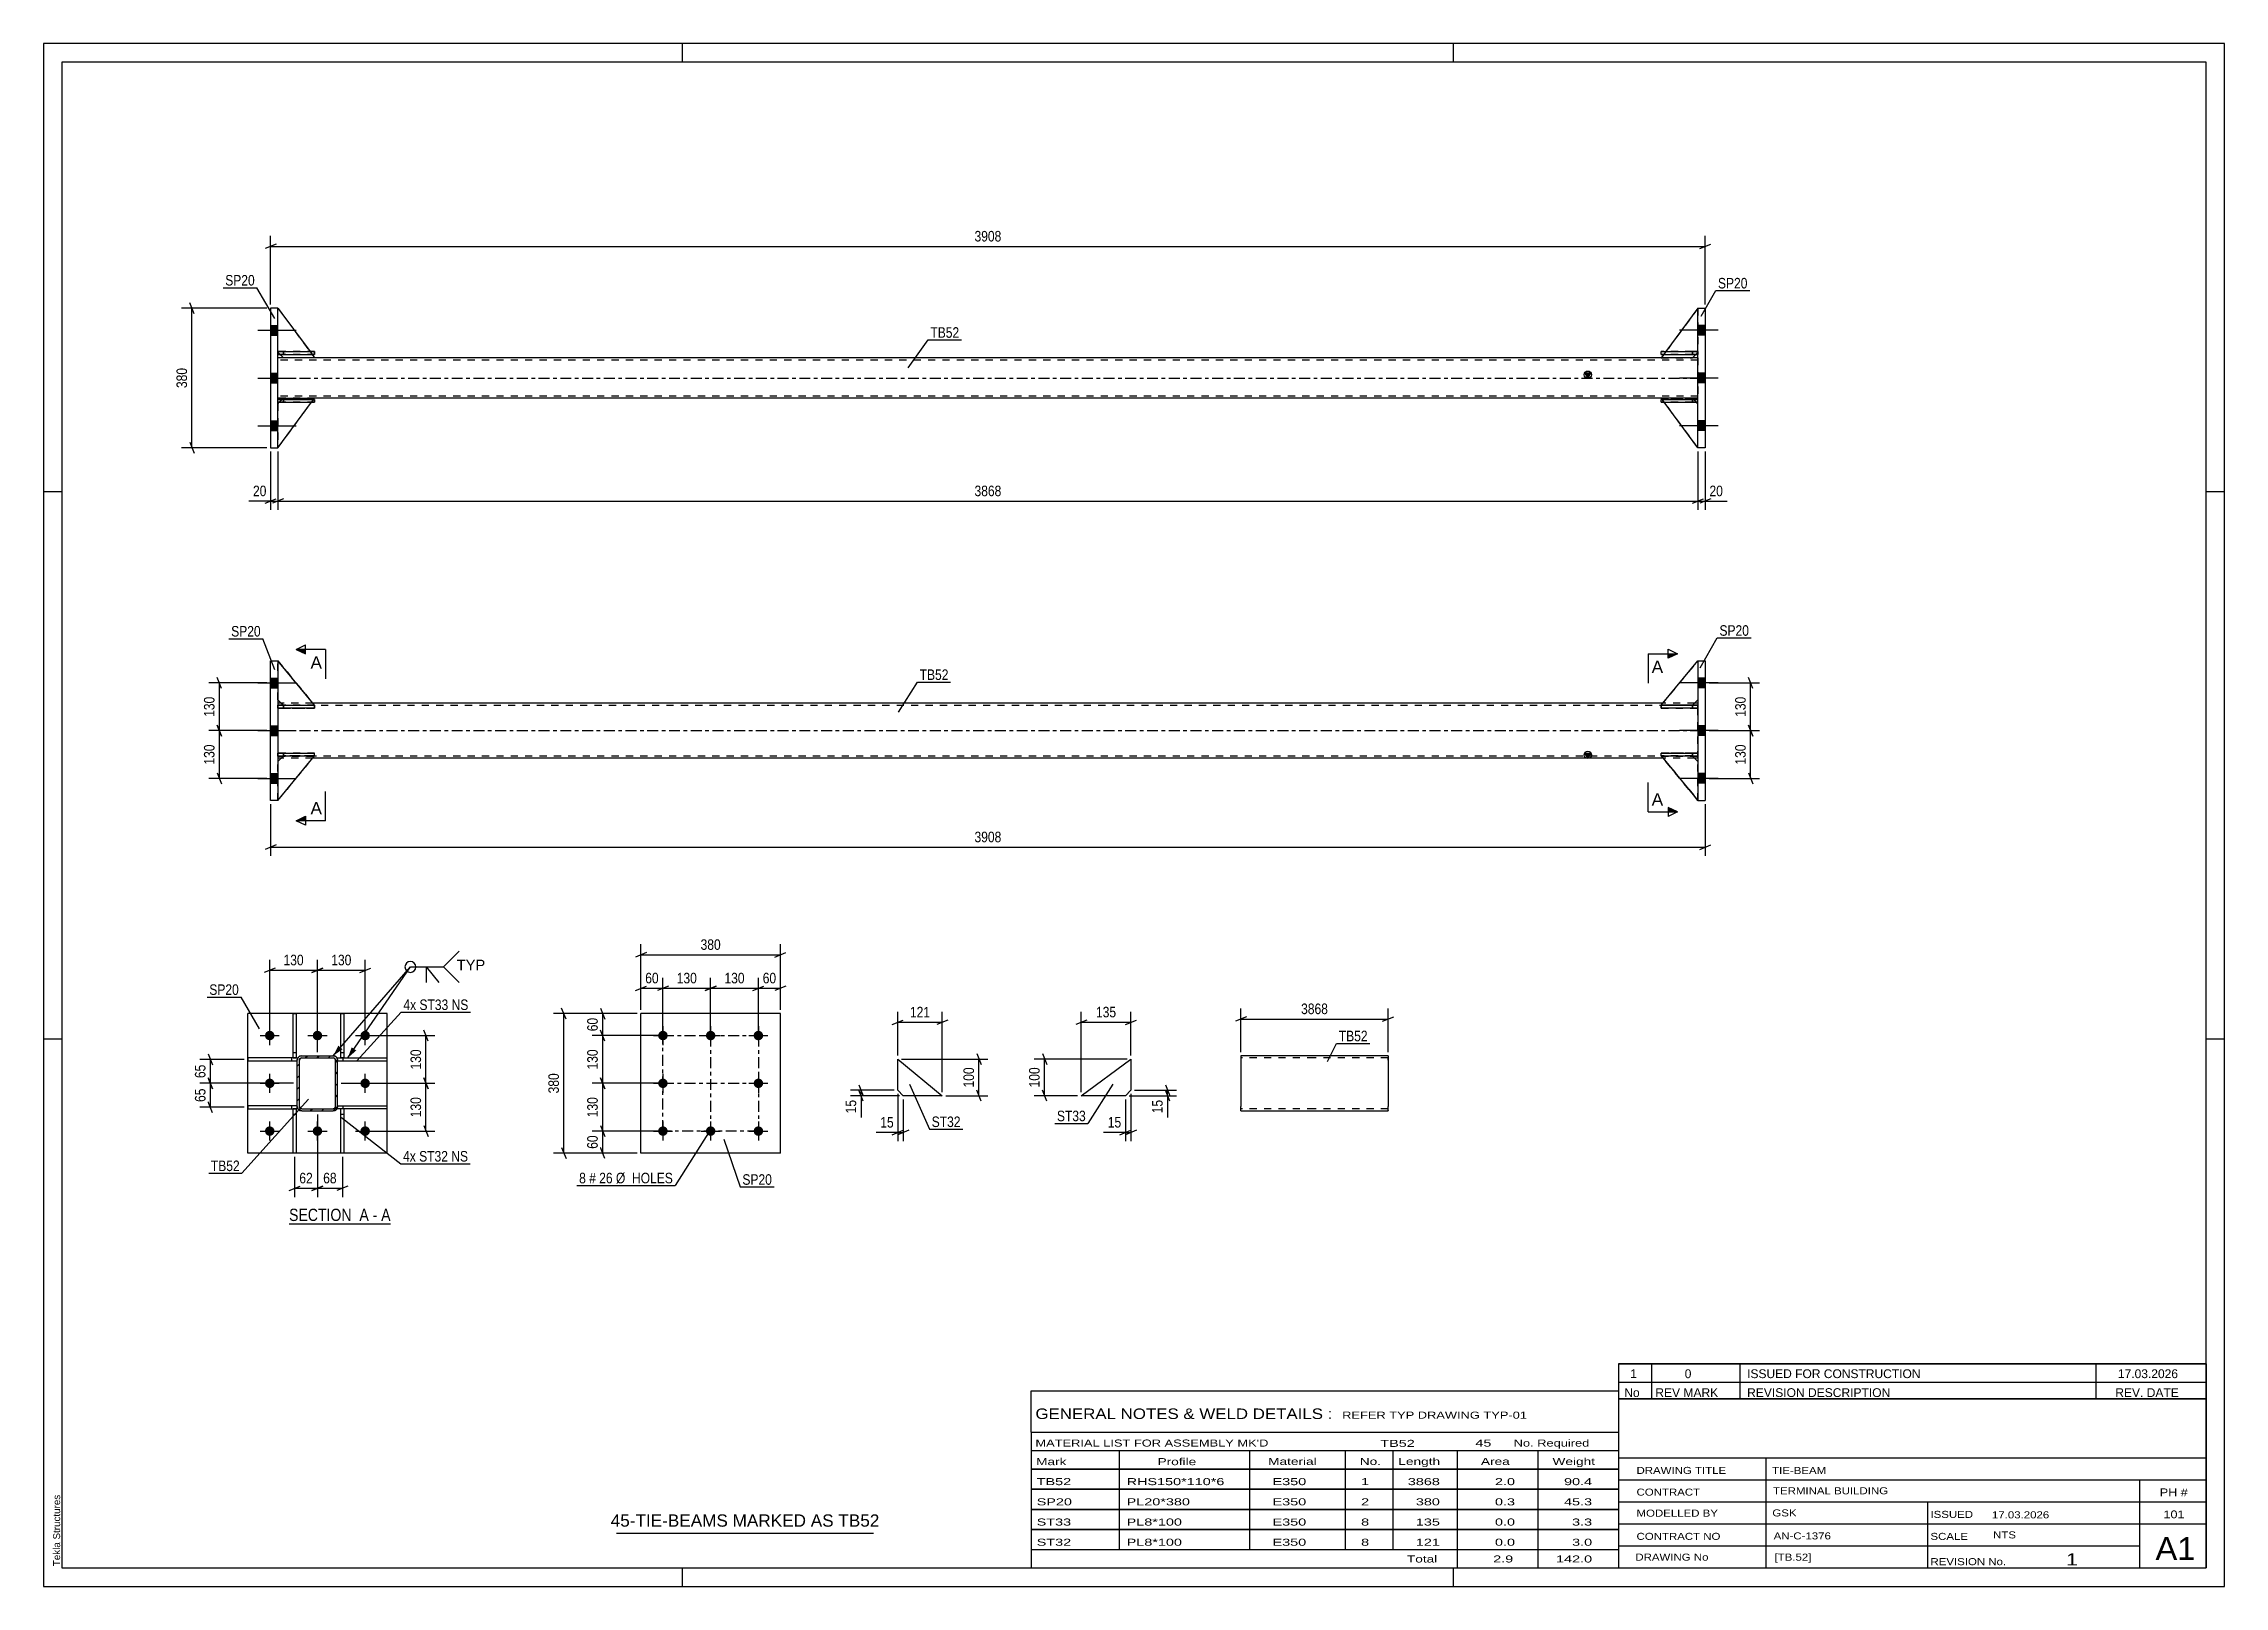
# Paper-space layout 'Layout1' of a CAD drawing. Header units: millimetres. Extents: x 0 to 594, y 0 to 420.
# The model-space entities are those that its viewports show. They can reach past a viewport. Long polylines and large blocks are cut down to what shows.
import ezdxf

# ---------------------------------------------------------------- set-up
doc = ezdxf.new("R2010")
doc.units = ezdxf.units.MM
doc.linetypes.add('DXK_LINE_DOT2', pattern=[3.9198, 1.9599, -1.9599])
doc.linetypes.add('DXK_LINE_DOT3', pattern=[5.9187, 2.979, -0.9799, 0.9799, -0.9799])
doc.layers.add('Viewport layer', color=7, linetype='Continuous', plot=False)
doc.styles.add('Arial', font='ARIAL.TTF', dxfattribs={"height": 0.2})
doc.styles.add('Arial Narrow', font='ARIALN.TTF', dxfattribs={"height": 0.2})

# ---------------------------------------------------------------- blocks, each defined once
blk = doc.blocks.new('Unknown-581362819-1163')
at = {"color": 5, "linetype": 'Continuous'}
for p, q in [((594, 420), (0, 420)), ((0, 420), (0, 0)), ((174, 415), (174, 420)), ((384, 415), (384, 420)), ((594, 0), (594, 420)), ((589, 415), (5, 415)), ((5, 415), (5, 5)), ((589, 5), (589, 415)), ((5, 298), (0, 298)), ((594, 298), (589, 298)), ((5, 149), (0, 149)), ((594, 149), (589, 149)), ((0, 0), (594, 0)), ((5, 5), (589, 5)), ((174, 0), (174, 5)), ((384, 0), (384, 5))]:
    blk.add_line(p, q, dxfattribs=at)
at = {"color": 174, "linetype": 'Continuous', "style": 'Arial'}
blk.add_text('Tekla Structures', height=1.9102, rotation=90, dxfattribs=at).set_placement((4.5, 5.5))
blk = doc.blocks.new('Unknown-581362819-13 - 2126')
at = {"color": 6, "linetype": 'Continuous'}
blk.add_line((66.86, 98.72), (94.51, 98.72), dxfattribs=at)
at = {"color": 0, "linetype": 'Continuous'}
blk.add_wipeout([(84.97, 99.47), (84.97, 102.97), (66.86, 102.97), (66.86, 99.47)], dxfattribs=at)
blk.add_wipeout([(88.58, 99.47), (88.58, 102.97), (86.02, 102.97), (86.02, 99.47)], dxfattribs=at)
at = {"color": 7, "linetype": 'Continuous', "style": 'Arial Narrow'}
blk.add_text('SECTION ', height=3.34, dxfattribs=at).set_placement((66.86, 99.47))
at = {"color": 0, "linetype": 'Continuous'}
blk.add_wipeout([(90.9, 99.47), (90.9, 102.97), (89.63, 102.97), (89.63, 99.47)], dxfattribs=at)
at = {"color": 7, "linetype": 'Continuous', "style": 'Arial Narrow'}
blk.add_text('A', height=3.34, dxfattribs=at).set_placement((86.02, 99.47))
at = {"color": 0, "linetype": 'Continuous'}
blk.add_wipeout([(94.51, 99.47), (94.51, 102.97), (91.95, 102.97), (91.95, 99.47)], dxfattribs=at)
at = {"color": 7, "linetype": 'Continuous', "style": 'Arial Narrow'}
for s, p in [('A', (91.95, 99.47)), ('-', (89.63, 99.47))]:
    blk.add_text(s, height=3.34, dxfattribs=at).set_placement(p)
blk = doc.blocks.new('Part-581362819-1795 - 1773')
at = {"color": 7, "linetype": 'DXK_LINE_DOT2'}
for p, q in [((63.81, 226.06), (63.81, 226.86)), ((65.31, 226.86), (63.81, 226.86)), ((73.81, 226.86), (63.81, 226.86)), ((63.81, 226.06), (73.81, 226.06)), ((73.81, 226.06), (63.81, 226.06)), ((65.31, 226.06), (65.31, 226.86)), ((65.31, 226.86), (73.81, 226.86)), ((73.81, 226.06), (73.81, 226.86))]:
    blk.add_line(p, q, dxfattribs=at)
blk = doc.blocks.new('Part-581362819-1780 - 1773')
at = {"color": 2, "linetype": 'Continuous'}
for p, q in [((440.62, 239.87), (450.62, 251.96)), ((440.62, 239.87), (440.62, 239.87)), ((449.12, 239.87), (440.62, 239.87)), ((449.12, 239.87), (450.62, 241.37)), ((449.12, 239.87), (449.12, 239.87))]:
    blk.add_line(p, q, dxfattribs=at)
at = {"color": 7, "linetype": 'DXK_LINE_DOT2'}
for p, q in [((440.62, 239.87), (450.62, 251.96)), ((450.62, 251.96), (450.62, 241.37)), ((449.12, 239.87), (440.62, 239.87)), ((450.62, 241.37), (449.12, 239.87))]:
    blk.add_line(p, q, dxfattribs=at)
blk = doc.blocks.new('Part-581362819-1792 - 1773')
at = {"linetype": 'Continuous'}
blk.add_hatch(color=2, dxfattribs=at).paths.add_polyline_path([(420.62, 225.46), (419.82, 226.86), (421.42, 226.86)])
at = {"color": 2, "linetype": 'Continuous'}
for p, q in [((64.72, 240.46), (63.81, 240.46)), ((441.11, 240.46), (73.32, 240.46)), ((450.62, 240.46), (449.71, 240.46)), ((420.62, 225.46), (419.82, 226.86)), ((419.82, 226.86), (421.42, 226.86)), ((421.42, 226.86), (420.62, 225.46)), ((64.71, 225.46), (63.81, 225.46)), ((441.12, 225.46), (73.31, 225.46)), ((450.62, 225.46), (449.73, 225.46))]:
    blk.add_line(p, q, dxfattribs=at)
at = {"color": 7, "linetype": 'DXK_LINE_DOT2'}
for p, q in [((63.81, 240.46), (63.81, 225.46)), ((63.81, 239.86), (450.62, 239.86)), ((73.32, 240.46), (64.72, 240.46)), ((449.71, 240.46), (441.11, 240.46)), ((450.62, 225.46), (450.62, 240.46)), ((450.62, 226.06), (63.81, 226.06)), ((73.31, 225.46), (64.71, 225.46)), ((449.73, 225.46), (441.12, 225.46))]:
    blk.add_line(p, q, dxfattribs=at)
at = {"color": 7, "linetype": 'DXK_LINE_DOT3'}
blk.add_line((63.81, 232.96), (450.62, 232.96), dxfattribs=at)
at = {"color": 2, "linetype": 'Continuous'}
blk.add_circle((420.62, 226.36), 1, dxfattribs=at)
blk = doc.blocks.new('Part-581362819-1783 - 1773')
at = {"color": 2, "linetype": 'Continuous'}
for p, q in [((440.62, 239.06), (440.62, 239.86)), ((440.62, 239.86), (450.62, 239.86)), ((450.62, 239.06), (440.62, 239.06)), ((450.62, 239.06), (450.62, 239.86)), ((450.62, 239.86), (450.62, 239.86)), ((450.62, 239.06), (450.62, 239.06))]:
    blk.add_line(p, q, dxfattribs=at)
at = {"color": 7, "linetype": 'DXK_LINE_DOT2'}
for p, q in [((449.12, 239.86), (440.62, 239.86)), ((440.62, 239.06), (449.12, 239.06)), ((449.12, 239.06), (449.12, 239.86)), ((449.12, 239.86), (450.62, 239.86)), ((449.12, 239.06), (450.62, 239.06)), ((450.62, 239.06), (450.62, 239.86))]:
    blk.add_line(p, q, dxfattribs=at)
blk = doc.blocks.new('Part-581362819-1786 - 1773')
at = {"color": 2, "linetype": 'Continuous'}
for p, q in [((73.81, 239.87), (63.81, 251.96)), ((65.31, 239.87), (63.81, 241.37)), ((65.31, 239.87), (65.31, 239.87)), ((65.31, 239.87), (73.81, 239.87)), ((73.81, 239.87), (73.81, 239.87))]:
    blk.add_line(p, q, dxfattribs=at)
at = {"color": 7, "linetype": 'DXK_LINE_DOT2'}
for p, q in [((63.81, 241.37), (63.81, 251.96)), ((63.81, 251.96), (73.81, 239.87)), ((65.31, 239.87), (63.81, 241.37)), ((73.81, 239.87), (65.31, 239.87))]:
    blk.add_line(p, q, dxfattribs=at)
blk = doc.blocks.new('Part-581362819-1798 - 1773')
at = {"color": 7, "linetype": 'DXK_LINE_DOT2'}
for p, q in [((63.81, 239.86), (63.81, 239.06)), ((65.31, 239.86), (63.81, 239.86)), ((73.81, 239.86), (63.81, 239.86)), ((63.81, 239.06), (73.81, 239.06)), ((73.81, 239.06), (63.81, 239.06)), ((65.31, 239.06), (65.31, 239.86)), ((65.31, 239.86), (73.81, 239.86)), ((73.81, 239.86), (73.81, 239.06))]:
    blk.add_line(p, q, dxfattribs=at)
blk = doc.blocks.new('Part-581362819-1801 - 1773')
at = {"color": 2, "linetype": 'Continuous'}
for p, q in [((63.81, 226.86), (73.81, 226.86)), ((63.81, 226.86), (63.81, 226.86)), ((63.81, 226.86), (63.81, 226.06)), ((72.99, 226.06), (63.81, 226.06)), ((63.81, 226.06), (63.81, 226.06)), ((73.81, 226.06), (73.81, 226.86)), ((73.81, 226.06), (73.81, 226.06))]:
    blk.add_line(p, q, dxfattribs=at)
at = {"color": 7, "linetype": 'DXK_LINE_DOT2'}
for p, q in [((63.81, 226.06), (63.81, 226.86)), ((65.31, 226.86), (63.81, 226.86)), ((65.31, 226.06), (63.81, 226.06)), ((73.81, 226.86), (65.31, 226.86)), ((65.31, 226.86), (65.31, 226.06)), ((73.81, 226.06), (65.31, 226.06)), ((73.81, 226.06), (72.99, 226.06)), ((73.81, 226.06), (73.81, 226.06))]:
    blk.add_line(p, q, dxfattribs=at)
blk = doc.blocks.new('Part-581362819-1804 - 1773')
at = {"color": 7, "linetype": 'DXK_LINE_DOT2'}
for p, q in [((65.31, 226.07), (63.81, 224.57)), ((63.81, 213.96), (73.81, 226.07)), ((63.81, 224.57), (65.31, 226.07)), ((63.81, 213.96), (73.81, 226.07)), ((73.81, 226.07), (65.31, 226.07)), ((65.31, 226.07), (65.31, 226.07)), ((65.31, 226.07), (73.81, 226.07)), ((73.81, 226.07), (73.81, 226.07)), ((63.81, 224.57), (63.81, 213.96))]:
    blk.add_line(p, q, dxfattribs=at)
blk = doc.blocks.new('Part-581362819-1807 - 1773')
at = {"color": 2, "linetype": 'Continuous'}
for p, q in [((63.81, 213.96), (73.81, 226.07)), ((63.81, 224.57), (65.3, 226.06)), ((73.81, 226.07), (72.99, 226.07)), ((73.81, 226.07), (73.81, 226.07)), ((63.81, 213.96), (63.81, 213.96)), ((63.81, 213.96), (63.81, 213.96))]:
    blk.add_line(p, q, dxfattribs=at)
at = {"color": 7, "linetype": 'DXK_LINE_DOT2'}
for p, q in [((63.81, 224.57), (65.31, 226.07)), ((63.81, 213.96), (73.81, 226.07)), ((65.3, 226.06), (65.31, 226.07)), ((72.99, 226.07), (65.31, 226.07)), ((65.31, 226.07), (65.31, 226.07)), ((65.31, 226.07), (73.81, 226.07)), ((63.81, 213.96), (63.81, 224.57))]:
    blk.add_line(p, q, dxfattribs=at)
blk = doc.blocks.new('Part-581362819-1810 - 1773')
at = {"color": 7, "linetype": 'DXK_LINE_DOT2'}
for p, q in [((63.81, 241.37), (63.81, 251.96)), ((63.81, 251.96), (73.81, 239.87)), ((73.81, 239.87), (63.81, 251.96)), ((65.31, 239.87), (63.81, 241.37)), ((63.81, 241.37), (65.31, 239.87)), ((73.81, 239.87), (65.31, 239.87)), ((65.31, 239.87), (65.31, 239.87)), ((65.31, 239.87), (73.81, 239.87)), ((73.81, 239.87), (73.81, 239.87))]:
    blk.add_line(p, q, dxfattribs=at)
blk = doc.blocks.new('Part-581362819-1813 - 1773')
at = {"color": 7, "linetype": 'DXK_LINE_DOT2'}
for p, q in [((450.62, 226.86), (440.62, 226.86)), ((440.62, 226.86), (450.62, 226.86)), ((440.62, 226.06), (440.62, 226.86)), ((449.12, 226.06), (440.62, 226.06)), ((440.62, 226.06), (450.62, 226.06)), ((449.12, 226.86), (449.12, 226.06)), ((449.12, 226.06), (450.62, 226.06)), ((450.62, 226.06), (450.62, 226.86))]:
    blk.add_line(p, q, dxfattribs=at)
blk = doc.blocks.new('Part-581362819-1816 - 1773')
at = {"color": 7, "linetype": 'DXK_LINE_DOT2'}
for p, q in [((440.62, 226.07), (440.62, 226.07)), ((449.12, 226.07), (440.62, 226.07)), ((440.62, 226.07), (450.62, 213.96)), ((449.12, 226.07), (440.62, 226.07)), ((450.62, 213.96), (440.62, 226.07)), ((450.62, 224.57), (449.12, 226.07)), ((449.12, 226.07), (449.12, 226.07)), ((450.62, 224.57), (449.12, 226.07)), ((450.62, 213.96), (450.62, 224.57))]:
    blk.add_line(p, q, dxfattribs=at)
blk = doc.blocks.new('Part-581362819-1819 - 1773')
at = {"color": 2, "linetype": 'Continuous'}
for p, q in [((440.62, 226.07), (440.62, 226.07)), ((441.45, 226.07), (440.62, 226.07)), ((440.62, 226.07), (450.62, 213.96)), ((450.62, 224.57), (449.13, 226.06)), ((450.62, 213.96), (450.62, 213.96)), ((450.62, 213.96), (450.62, 213.96))]:
    blk.add_line(p, q, dxfattribs=at)
at = {"color": 7, "linetype": 'DXK_LINE_DOT2'}
for p, q in [((449.12, 226.07), (440.62, 226.07)), ((450.62, 213.96), (440.62, 226.07)), ((449.12, 226.07), (441.45, 226.07)), ((449.13, 226.06), (449.12, 226.07)), ((449.12, 226.07), (449.12, 226.07)), ((450.62, 224.57), (449.12, 226.07)), ((450.62, 213.96), (450.62, 224.57))]:
    blk.add_line(p, q, dxfattribs=at)
blk = doc.blocks.new('Part-581362819-1822 - 1773')
at = {"color": 7, "linetype": 'DXK_LINE_DOT2'}
for p, q in [((440.62, 239.87), (450.62, 251.96)), ((440.62, 239.87), (450.62, 251.96)), ((450.62, 251.96), (450.62, 241.37)), ((440.62, 239.87), (440.62, 239.87)), ((449.12, 239.87), (440.62, 239.87)), ((449.12, 239.87), (440.62, 239.87)), ((450.62, 241.37), (449.12, 239.87)), ((450.62, 241.37), (449.12, 239.87)), ((449.12, 239.87), (449.12, 239.87))]:
    blk.add_line(p, q, dxfattribs=at)
blk = doc.blocks.new('Bolt-581362819-1823 - 1773')
at = {"linetype": 'Continuous'}
for points in [[(61.81, 247.26), (61.81, 244.66), (63.81, 244.66), (63.81, 247.26)], [(61.81, 247.26), (61.81, 244.66), (63.81, 244.66), (63.81, 247.26)], [(61.81, 247.26), (61.81, 244.66), (63.81, 244.66), (63.81, 247.26)], [(61.81, 234.26), (61.81, 231.66), (63.81, 231.66), (63.81, 234.26)], [(61.81, 234.26), (61.81, 231.66), (63.81, 231.66), (63.81, 234.26)], [(61.81, 221.26), (61.81, 218.66), (63.81, 218.66), (63.81, 221.26)], [(61.81, 221.26), (61.81, 218.66), (63.81, 218.66), (63.81, 221.26)], [(61.81, 221.26), (61.81, 218.66), (63.81, 218.66), (63.81, 221.26)]]:
    blk.add_hatch(color=1, dxfattribs=at).paths.add_polyline_path(points)
at = {"color": 1, "linetype": 'Continuous'}
for p, q in [((58.31, 245.96), (68.81, 245.96)), ((58.31, 245.96), (68.81, 245.96)), ((58.31, 245.96), (68.81, 245.96)), ((61.81, 247.26), (63.81, 247.26)), ((61.81, 247.26), (63.81, 247.26)), ((61.81, 247.26), (63.81, 247.26)), ((61.81, 244.66), (63.81, 244.66)), ((61.81, 244.66), (63.81, 244.66)), ((61.81, 244.66), (63.81, 244.66)), ((58.31, 232.96), (68.81, 232.96)), ((58.31, 232.96), (68.81, 232.96)), ((61.81, 234.26), (63.81, 234.26)), ((61.81, 234.26), (63.81, 234.26)), ((61.81, 231.66), (63.81, 231.66)), ((61.81, 231.66), (63.81, 231.66)), ((58.31, 219.96), (68.81, 219.96)), ((58.31, 219.96), (68.81, 219.96)), ((58.31, 219.96), (68.81, 219.96)), ((61.81, 221.26), (63.81, 221.26)), ((61.81, 221.26), (63.81, 221.26)), ((61.81, 221.26), (63.81, 221.26)), ((61.81, 218.66), (63.81, 218.66)), ((61.81, 218.66), (63.81, 218.66)), ((61.81, 218.66), (63.81, 218.66))]:
    blk.add_line(p, q, dxfattribs=at)
blk = doc.blocks.new('Bolt-581362819-1824 - 1773')
at = {"linetype": 'Continuous'}
for points in [[(450.62, 247.26), (450.62, 244.66), (452.62, 244.66), (452.62, 247.26)], [(450.62, 247.26), (450.62, 244.66), (452.62, 244.66), (452.62, 247.26)], [(450.62, 247.26), (450.62, 244.66), (452.62, 244.66), (452.62, 247.26)], [(450.62, 234.26), (450.62, 231.66), (452.62, 231.66), (452.62, 234.26)], [(450.62, 234.26), (450.62, 231.66), (452.62, 231.66), (452.62, 234.26)], [(450.62, 221.26), (450.62, 218.66), (452.62, 218.66), (452.62, 221.26)], [(450.62, 221.26), (450.62, 218.66), (452.62, 218.66), (452.62, 221.26)], [(450.62, 221.26), (450.62, 218.66), (452.62, 218.66), (452.62, 221.26)]]:
    blk.add_hatch(color=1, dxfattribs=at).paths.add_polyline_path(points)
at = {"color": 1, "linetype": 'Continuous'}
for p, q in [((456.12, 245.96), (445.62, 245.96)), ((456.12, 245.96), (445.62, 245.96)), ((456.12, 245.96), (445.62, 245.96)), ((452.62, 247.26), (450.62, 247.26)), ((452.62, 247.26), (450.62, 247.26)), ((452.62, 247.26), (450.62, 247.26)), ((452.62, 244.66), (450.62, 244.66)), ((452.62, 244.66), (450.62, 244.66)), ((452.62, 244.66), (450.62, 244.66)), ((456.12, 232.96), (445.62, 232.96)), ((456.12, 232.96), (445.62, 232.96)), ((452.62, 234.26), (450.62, 234.26)), ((452.62, 234.26), (450.62, 234.26)), ((452.62, 231.66), (450.62, 231.66)), ((452.62, 231.66), (450.62, 231.66)), ((456.12, 219.96), (445.62, 219.96)), ((456.12, 219.96), (445.62, 219.96)), ((456.12, 219.96), (445.62, 219.96)), ((452.62, 221.26), (450.62, 221.26)), ((452.62, 221.26), (450.62, 221.26)), ((452.62, 221.26), (450.62, 221.26)), ((452.62, 218.66), (450.62, 218.66)), ((452.62, 218.66), (450.62, 218.66)), ((452.62, 218.66), (450.62, 218.66))]:
    blk.add_line(p, q, dxfattribs=at)
blk = doc.blocks.new('Part-581362819-1827 - 1773')
at = {"color": 2, "linetype": 'Continuous'}
for p, q in [((440.62, 226.06), (440.62, 226.86)), ((440.62, 226.86), (450.62, 226.86)), ((440.62, 226.06), (440.63, 226.06)), ((450.62, 226.06), (441.45, 226.06)), ((450.62, 226.06), (450.62, 226.86)), ((450.62, 226.86), (450.62, 226.86)), ((450.62, 226.06), (450.62, 226.06))]:
    blk.add_line(p, q, dxfattribs=at)
at = {"color": 7, "linetype": 'DXK_LINE_DOT2'}
for p, q in [((449.12, 226.86), (440.62, 226.86)), ((440.62, 226.06), (449.12, 226.06)), ((441.45, 226.06), (440.63, 226.06)), ((449.12, 226.06), (449.12, 226.86)), ((449.12, 226.86), (450.62, 226.86)), ((449.12, 226.06), (450.62, 226.06)), ((450.62, 226.06), (450.62, 226.86))]:
    blk.add_line(p, q, dxfattribs=at)
blk = doc.blocks.new('Part-581362819-1830 - 1773')
at = {"color": 2, "linetype": 'Continuous'}
for p, q in [((63.81, 239.86), (73.81, 239.86)), ((63.81, 239.86), (63.81, 239.86)), ((63.81, 239.86), (63.81, 239.06)), ((73.81, 239.06), (63.81, 239.06)), ((63.81, 239.06), (63.81, 239.06)), ((73.81, 239.06), (73.81, 239.86))]:
    blk.add_line(p, q, dxfattribs=at)
at = {"color": 7, "linetype": 'DXK_LINE_DOT2'}
for p, q in [((63.81, 239.06), (63.81, 239.86)), ((65.31, 239.86), (63.81, 239.86)), ((65.31, 239.06), (63.81, 239.06)), ((73.81, 239.86), (65.31, 239.86)), ((65.31, 239.86), (65.31, 239.06)), ((65.31, 239.06), (73.81, 239.06))]:
    blk.add_line(p, q, dxfattribs=at)
blk = doc.blocks.new('Part-581362819-1835 - 1773')
at = {"color": 2, "linetype": 'Continuous'}
for p, q in [((61.81, 251.96), (63.81, 251.96)), ((61.81, 213.96), (61.81, 251.96)), ((63.81, 251.96), (63.81, 213.96)), ((63.81, 213.96), (61.81, 213.96))]:
    blk.add_line(p, q, dxfattribs=at)
blk = doc.blocks.new('Part-581362819-1836 - 1773')
at = {"color": 7, "linetype": 'DXK_LINE_DOT2'}
for p, q in [((450.62, 239.86), (440.62, 239.86)), ((440.62, 239.86), (450.62, 239.86)), ((440.62, 239.86), (440.62, 239.06)), ((449.12, 239.06), (440.62, 239.06)), ((440.62, 239.06), (450.62, 239.06)), ((449.12, 239.86), (449.12, 239.06)), ((449.12, 239.06), (450.62, 239.06)), ((450.62, 239.06), (450.62, 239.86))]:
    blk.add_line(p, q, dxfattribs=at)
blk = doc.blocks.new('Part-581362819-1841 - 1773')
at = {"color": 2, "linetype": 'Continuous'}
for p, q in [((450.62, 251.96), (452.62, 251.96)), ((450.62, 251.96), (450.62, 213.96)), ((452.62, 251.96), (452.62, 213.96)), ((450.62, 213.96), (452.62, 213.96))]:
    blk.add_line(p, q, dxfattribs=at)
blk = doc.blocks.new('Part-581362819-1431 - 1401')
at = {"color": 2, "linetype": 'Continuous'}
for p, q in [((326.13, 144.45), (326.13, 143.25)), ((346.13, 144.45), (326.13, 144.45)), ((326.13, 143.25), (326.13, 130.65)), ((366.23, 144.45), (346.23, 144.45)), ((366.23, 144.45), (366.23, 144.36)), ((366.23, 144.36), (366.23, 144.1)), ((366.23, 144.1), (366.23, 143.25)), ((366.23, 143.25), (366.23, 130.65)), ((326.13, 129.54), (326.13, 130.65)), ((326.13, 129.45), (326.13, 129.54)), ((326.13, 129.45), (346.13, 129.45)), ((346.23, 129.45), (366.23, 129.45)), ((366.23, 129.45), (366.23, 130.65))]:
    blk.add_line(p, q, dxfattribs=at)
at = {"color": 7, "linetype": 'DXK_LINE_DOT2'}
for p, q in [((346.13, 143.85), (326.13, 143.85)), ((326.13, 143.68), (326.13, 143.25)), ((366.23, 143.85), (346.23, 143.85)), ((366.23, 144.1), (366.23, 143.85)), ((366.23, 143.25), (366.23, 143.71)), ((366.23, 143.68), (366.23, 143.25)), ((326.13, 130.05), (326.13, 130.1)), ((346.13, 130.05), (326.13, 130.05)), ((326.13, 129.45), (326.13, 129.54)), ((366.23, 130.05), (346.23, 130.05)), ((366.23, 130.1), (366.23, 130.42)), ((366.23, 130.05), (366.23, 130.23)), ((366.23, 130.05), (366.23, 130.1)), ((366.23, 129.54), (366.23, 129.45))]:
    blk.add_line(p, q, dxfattribs=at)
blk = doc.blocks.new('Part-581362819-1997 - 1981')
at = {"color": 2, "linetype": 'Continuous'}
for p, q in [((282.64, 133.57), (296.14, 143.57)), ((296.14, 143.57), (296.14, 135.07)), ((294.64, 133.57), (282.64, 133.57)), ((296.14, 135.07), (294.64, 133.57))]:
    blk.add_line(p, q, dxfattribs=at)
blk = doc.blocks.new('Part-581362819-1642 - 1639')
at = {"color": 2, "linetype": 'Continuous'}
for p, q in [((440.62, 335.36), (440.62, 336.16)), ((440.62, 336.16), (450.62, 336.16)), ((440.62, 335.36), (450.62, 335.36)), ((450.62, 336.16), (450.62, 336.16)), ((450.62, 336.16), (450.62, 335.36))]:
    blk.add_line(p, q, dxfattribs=at)
at = {"color": 7, "linetype": 'DXK_LINE_DOT2'}
for p, q in [((449.12, 336.16), (440.62, 336.16)), ((449.12, 335.36), (440.62, 335.36)), ((450.62, 336.16), (449.12, 336.16)), ((449.12, 336.16), (449.12, 335.36)), ((449.12, 335.36), (450.62, 335.36))]:
    blk.add_line(p, q, dxfattribs=at)
blk = doc.blocks.new('Part-581362819-1643 - 1639')
at = {"color": 7, "linetype": 'DXK_LINE_DOT2'}
for p, q in [((440.62, 322.36), (440.62, 323.16)), ((449.12, 323.16), (440.62, 323.16)), ((440.62, 323.16), (450.62, 323.16)), ((449.12, 322.36), (440.62, 322.36)), ((440.62, 322.36), (450.62, 322.36)), ((449.12, 322.36), (449.12, 323.16)), ((449.12, 323.16), (450.62, 323.16)), ((450.62, 322.36), (449.12, 322.36)), ((450.62, 322.36), (450.62, 323.16)), ((450.62, 322.36), (450.62, 322.36))]:
    blk.add_line(p, q, dxfattribs=at)
blk = doc.blocks.new('Part-581362819-1644 - 1639')
at = {"color": 7, "linetype": 'DXK_LINE_DOT2'}
for p, q in [((440.62, 335.36), (440.62, 336.16)), ((449.12, 336.16), (440.62, 336.16)), ((440.62, 336.16), (450.62, 336.16)), ((449.12, 335.36), (440.62, 335.36)), ((440.62, 335.36), (450.62, 335.36)), ((449.12, 335.36), (449.12, 336.16)), ((449.12, 336.16), (450.62, 336.16)), ((450.62, 335.36), (449.12, 335.36)), ((450.62, 335.36), (450.62, 336.16)), ((450.62, 335.36), (450.62, 335.36))]:
    blk.add_line(p, q, dxfattribs=at)
blk = doc.blocks.new('Part-581362819-1645 - 1639')
at = {"color": 7, "linetype": 'DXK_LINE_DOT2'}
for p, q in [((450.62, 347.97), (440.62, 334.47)), ((450.62, 335.97), (450.62, 347.97)), ((440.62, 334.47), (449.12, 334.47)), ((449.12, 334.47), (450.62, 335.97))]:
    blk.add_line(p, q, dxfattribs=at)
blk = doc.blocks.new('Part-581362819-1646 - 1639')
at = {"color": 2, "linetype": 'Continuous'}
for p, q in [((63.81, 336.16), (63.81, 336.16)), ((63.81, 336.16), (73.81, 336.16)), ((63.81, 336.16), (63.81, 335.36)), ((63.81, 335.36), (73.81, 335.36)), ((73.81, 336.16), (73.81, 335.36))]:
    blk.add_line(p, q, dxfattribs=at)
at = {"color": 7, "linetype": 'DXK_LINE_DOT2'}
for p, q in [((65.31, 336.16), (63.81, 336.16)), ((63.81, 336.16), (63.81, 336.16)), ((63.81, 335.36), (65.31, 335.36)), ((63.81, 335.36), (63.81, 335.36)), ((73.81, 336.16), (65.31, 336.16)), ((65.31, 336.16), (65.31, 335.36)), ((65.31, 335.36), (73.81, 335.36))]:
    blk.add_line(p, q, dxfattribs=at)
blk = doc.blocks.new('Part-581362819-1647 - 1639')
at = {"color": 7, "linetype": 'DXK_LINE_DOT2'}
for p, q in [((63.81, 322.36), (63.81, 323.16)), ((63.81, 323.16), (65.31, 323.16)), ((73.58, 323.16), (63.81, 323.16)), ((65.31, 322.36), (63.81, 322.36)), ((63.81, 322.36), (63.81, 322.36)), ((63.81, 322.36), (73.81, 322.36)), ((65.31, 322.36), (65.31, 323.16)), ((65.31, 323.16), (73.81, 323.16)), ((73.81, 322.36), (65.31, 322.36)), ((73.81, 322.36), (73.81, 323.16))]:
    blk.add_line(p, q, dxfattribs=at)
blk = doc.blocks.new('Part-581362819-1648 - 1639')
at = {"color": 7, "linetype": 'DXK_LINE_DOT2'}
for p, q in [((63.81, 335.36), (63.81, 336.16)), ((63.81, 336.16), (65.31, 336.16)), ((63.81, 336.16), (73.81, 336.16)), ((65.31, 335.36), (63.81, 335.36)), ((63.81, 335.36), (63.81, 335.36)), ((63.81, 335.36), (73.81, 335.36)), ((65.31, 335.36), (65.31, 336.16)), ((65.31, 336.16), (73.81, 336.16)), ((73.81, 335.36), (65.31, 335.36)), ((73.81, 335.36), (73.81, 336.16))]:
    blk.add_line(p, q, dxfattribs=at)
blk = doc.blocks.new('Part-581362819-1649 - 1639')
at = {"color": 7, "linetype": 'DXK_LINE_DOT2'}
for p, q in [((63.81, 309.97), (73.81, 323.47)), ((65.31, 323.47), (63.81, 321.97)), ((65.31, 323.47), (63.81, 321.97)), ((63.81, 321.97), (63.81, 321.97)), ((63.81, 321.97), (63.81, 309.97)), ((73.81, 323.47), (65.31, 323.47)), ((65.31, 323.47), (65.31, 323.47)), ((73.81, 323.47), (65.31, 323.47))]:
    blk.add_line(p, q, dxfattribs=at)
blk = doc.blocks.new('Part-581362819-1650 - 1639')
at = {"color": 2, "linetype": 'Continuous'}
for p, q in [((63.81, 347.97), (72.57, 336.16)), ((64.43, 335.36), (65.31, 334.47)), ((73.81, 334.47), (65.31, 334.47)), ((73.16, 335.36), (73.81, 334.47))]:
    blk.add_line(p, q, dxfattribs=at)
at = {"color": 7, "linetype": 'DXK_LINE_DOT2'}
for p, q in [((63.81, 347.97), (63.81, 347.97)), ((63.81, 335.97), (63.81, 347.97)), ((63.81, 347.97), (63.81, 347.97)), ((64.43, 335.36), (63.81, 335.97)), ((72.57, 336.16), (73.16, 335.36))]:
    blk.add_line(p, q, dxfattribs=at)
blk = doc.blocks.new('Part-581362819-1651 - 1639')
at = {"color": 7, "linetype": 'DXK_LINE_DOT2'}
for p, q in [((63.81, 347.97), (73.81, 334.47)), ((63.81, 335.97), (63.81, 347.97)), ((65.31, 334.47), (63.81, 335.97)), ((73.81, 334.47), (65.31, 334.47))]:
    blk.add_line(p, q, dxfattribs=at)
blk = doc.blocks.new('Part-581362819-1656 - 1639')
at = {"linetype": 'Continuous'}
blk.add_hatch(color=2, dxfattribs=at).paths.add_polyline_path([(420.62, 328.97), (419.82, 330.37), (421.42, 330.37)])
at = {"color": 2, "linetype": 'Continuous'}
for p, q in [((65.31, 334.47), (63.81, 334.47)), ((440.62, 334.47), (73.81, 334.47)), ((450.62, 334.47), (449.12, 334.47)), ((420.62, 328.97), (419.82, 330.37)), ((419.82, 330.37), (421.42, 330.37)), ((421.42, 330.37), (420.62, 328.97)), ((65.31, 323.47), (63.81, 323.47)), ((440.62, 323.47), (73.81, 323.47)), ((450.62, 323.47), (449.12, 323.47))]:
    blk.add_line(p, q, dxfattribs=at)
at = {"color": 7, "linetype": 'DXK_LINE_DOT2'}
for p, q in [((63.81, 323.47), (63.81, 334.47)), ((450.62, 333.87), (63.81, 333.87)), ((73.81, 334.47), (65.31, 334.47)), ((449.12, 334.47), (440.62, 334.47)), ((450.62, 334.47), (450.62, 323.47)), ((450.62, 324.07), (63.81, 324.07)), ((73.81, 323.47), (65.31, 323.47)), ((449.12, 323.47), (440.62, 323.47))]:
    blk.add_line(p, q, dxfattribs=at)
at = {"color": 7, "linetype": 'DXK_LINE_DOT3'}
blk.add_line((63.81, 328.97), (450.62, 328.97), dxfattribs=at)
at = {"color": 2, "linetype": 'Continuous'}
blk.add_circle((420.62, 329.87), 1, dxfattribs=at)
blk = doc.blocks.new('Part-581362819-1661 - 1639')
at = {"color": 2, "linetype": 'Continuous'}
for p, q in [((450.62, 309.97), (450.62, 347.97)), ((450.62, 347.97), (452.62, 347.97)), ((452.62, 347.97), (452.62, 309.97)), ((452.62, 309.97), (450.62, 309.97))]:
    blk.add_line(p, q, dxfattribs=at)
blk = doc.blocks.new('Part-581362819-1662 - 1639')
at = {"color": 2, "linetype": 'Continuous'}
for p, q in [((450.62, 347.97), (441.87, 336.16)), ((441.28, 335.36), (440.62, 334.47)), ((449.12, 334.47), (440.62, 334.47)), ((450, 335.36), (449.12, 334.47))]:
    blk.add_line(p, q, dxfattribs=at)
at = {"color": 7, "linetype": 'DXK_LINE_DOT2'}
for p, q in [((450.62, 347.97), (450.62, 335.97)), ((441.87, 336.16), (441.28, 335.36)), ((450.62, 335.97), (450, 335.36))]:
    blk.add_line(p, q, dxfattribs=at)
blk = doc.blocks.new('Part-581362819-1667 - 1639')
at = {"color": 2, "linetype": 'Continuous'}
for p, q in [((63.81, 347.97), (61.81, 347.97)), ((61.81, 347.97), (61.81, 309.97)), ((63.81, 309.97), (63.81, 347.97)), ((61.81, 309.97), (63.81, 309.97))]:
    blk.add_line(p, q, dxfattribs=at)
blk = doc.blocks.new('Part-581362819-1668 - 1639')
at = {"color": 7, "linetype": 'DXK_LINE_DOT2'}
for p, q in [((65.31, 323.47), (63.81, 321.97)), ((63.81, 321.97), (63.81, 321.97)), ((63.81, 309.97), (63.81, 321.97)), ((64.2, 322.36), (65, 323.16)), ((65.31, 323.47), (73.81, 323.47)), ((72.99, 322.36), (73.58, 323.16)), ((73.58, 323.16), (73.58, 323.16)), ((63.81, 309.97), (63.81, 309.97)), ((63.81, 309.97), (63.81, 309.97))]:
    blk.add_line(p, q, dxfattribs=at)
at = {"color": 2, "linetype": 'Continuous'}
for p, q in [((63.81, 309.97), (72.99, 322.36)), ((63.81, 321.97), (64.2, 322.36)), ((65, 323.16), (65.31, 323.47)), ((65.31, 323.47), (73.81, 323.47)), ((65.31, 323.47), (65.31, 323.47)), ((73.58, 323.16), (73.81, 323.47))]:
    blk.add_line(p, q, dxfattribs=at)
blk = doc.blocks.new('Part-581362819-1669 - 1639')
at = {"color": 7, "linetype": 'DXK_LINE_DOT2'}
for p, q in [((450.62, 309.97), (440.62, 323.47)), ((440.62, 323.47), (449.12, 323.47)), ((449.12, 323.47), (440.62, 323.47)), ((449.12, 323.47), (450.62, 321.97)), ((449.12, 323.47), (449.12, 323.47)), ((449.12, 323.47), (450.62, 321.97)), ((450.62, 321.97), (450.62, 321.97)), ((450.62, 309.97), (450.62, 321.97))]:
    blk.add_line(p, q, dxfattribs=at)
blk = doc.blocks.new('Bolt-581362819-1670 - 1639')
at = {"linetype": 'Continuous'}
for points in [[(450.62, 343.27), (450.62, 340.67), (452.62, 340.67), (452.62, 343.27)], [(450.62, 343.27), (450.62, 340.67), (452.62, 340.67), (452.62, 343.27)], [(450.62, 343.27), (450.62, 340.67), (452.62, 340.67), (452.62, 343.27)], [(450.62, 330.27), (450.62, 327.67), (452.62, 327.67), (452.62, 330.27)], [(450.62, 330.27), (450.62, 327.67), (452.62, 327.67), (452.62, 330.27)], [(450.62, 317.27), (450.62, 314.67), (452.62, 314.67), (452.62, 317.27)], [(450.62, 317.27), (450.62, 314.67), (452.62, 314.67), (452.62, 317.27)], [(450.62, 317.27), (450.62, 314.67), (452.62, 314.67), (452.62, 317.27)]]:
    blk.add_hatch(color=1, dxfattribs=at).paths.add_polyline_path(points)
at = {"color": 1, "linetype": 'Continuous'}
for p, q in [((456.12, 341.97), (445.62, 341.97)), ((456.12, 341.97), (445.62, 341.97)), ((456.12, 341.97), (445.62, 341.97)), ((452.62, 343.27), (450.62, 343.27)), ((452.62, 343.27), (450.62, 343.27)), ((452.62, 343.27), (450.62, 343.27)), ((452.62, 340.67), (450.62, 340.67)), ((452.62, 340.67), (450.62, 340.67)), ((452.62, 340.67), (450.62, 340.67)), ((456.12, 328.97), (445.62, 328.97)), ((456.12, 328.97), (445.62, 328.97)), ((452.62, 330.27), (450.62, 330.27)), ((452.62, 330.27), (450.62, 330.27)), ((452.62, 327.67), (450.62, 327.67)), ((452.62, 327.67), (450.62, 327.67)), ((456.12, 315.97), (445.62, 315.97)), ((456.12, 315.97), (445.62, 315.97)), ((456.12, 315.97), (445.62, 315.97)), ((452.62, 317.27), (450.62, 317.27)), ((452.62, 317.27), (450.62, 317.27)), ((452.62, 317.27), (450.62, 317.27)), ((452.62, 314.67), (450.62, 314.67)), ((452.62, 314.67), (450.62, 314.67)), ((452.62, 314.67), (450.62, 314.67))]:
    blk.add_line(p, q, dxfattribs=at)
blk = doc.blocks.new('Bolt-581362819-1671 - 1639')
at = {"linetype": 'Continuous'}
for points in [[(63.81, 340.67), (63.81, 343.27), (61.81, 343.27), (61.81, 340.67)], [(63.81, 340.67), (63.81, 343.27), (61.81, 343.27), (61.81, 340.67)], [(63.81, 340.67), (63.81, 343.27), (61.81, 343.27), (61.81, 340.67)], [(63.81, 327.67), (63.81, 330.27), (61.81, 330.27), (61.81, 327.67)], [(63.81, 327.67), (63.81, 330.27), (61.81, 330.27), (61.81, 327.67)], [(63.81, 314.67), (63.81, 317.27), (61.81, 317.27), (61.81, 314.67)], [(63.81, 314.67), (63.81, 317.27), (61.81, 317.27), (61.81, 314.67)], [(63.81, 314.67), (63.81, 317.27), (61.81, 317.27), (61.81, 314.67)]]:
    blk.add_hatch(color=1, dxfattribs=at).paths.add_polyline_path(points)
at = {"color": 1, "linetype": 'Continuous'}
for p, q in [((58.31, 341.97), (68.81, 341.97)), ((58.31, 341.97), (68.81, 341.97)), ((58.31, 341.97), (68.81, 341.97)), ((61.81, 343.27), (63.81, 343.27)), ((61.81, 343.27), (63.81, 343.27)), ((61.81, 343.27), (63.81, 343.27)), ((61.81, 340.67), (63.81, 340.67)), ((61.81, 340.67), (63.81, 340.67)), ((61.81, 340.67), (63.81, 340.67)), ((58.31, 328.97), (68.81, 328.97)), ((58.31, 328.97), (68.81, 328.97)), ((61.81, 330.27), (63.81, 330.27)), ((61.81, 330.27), (63.81, 330.27)), ((61.81, 327.67), (63.81, 327.67)), ((61.81, 327.67), (63.81, 327.67)), ((58.31, 315.97), (68.81, 315.97)), ((58.31, 315.97), (68.81, 315.97)), ((58.31, 315.97), (68.81, 315.97)), ((61.81, 317.27), (63.81, 317.27)), ((61.81, 317.27), (63.81, 317.27)), ((61.81, 317.27), (63.81, 317.27)), ((61.81, 314.67), (63.81, 314.67)), ((61.81, 314.67), (63.81, 314.67)), ((61.81, 314.67), (63.81, 314.67))]:
    blk.add_line(p, q, dxfattribs=at)
blk = doc.blocks.new('Part-581362819-1678 - 1639')
at = {"color": 2, "linetype": 'Continuous'}
for p, q in [((440.62, 322.36), (440.62, 323.16)), ((440.62, 323.16), (450.62, 323.16)), ((440.62, 322.36), (450.62, 322.36)), ((450.62, 323.16), (450.62, 323.16)), ((450.62, 322.36), (450.62, 323.16))]:
    blk.add_line(p, q, dxfattribs=at)
at = {"color": 7, "linetype": 'DXK_LINE_DOT2'}
for p, q in [((449.12, 323.16), (440.62, 323.16)), ((449.12, 322.36), (440.62, 322.36)), ((450.62, 323.16), (449.12, 323.16)), ((449.12, 323.16), (449.12, 322.36)), ((449.12, 322.36), (450.62, 322.36)), ((450.62, 322.36), (450.62, 322.36))]:
    blk.add_line(p, q, dxfattribs=at)
blk = doc.blocks.new('Part-581362819-1679 - 1639')
at = {"color": 2, "linetype": 'Continuous'}
for p, q in [((440.62, 323.47), (440.62, 323.47)), ((449.12, 323.47), (440.62, 323.47)), ((440.85, 323.16), (440.62, 323.47)), ((450.62, 309.97), (441.45, 322.36)), ((449.12, 323.47), (449.12, 323.47)), ((449.44, 323.16), (449.12, 323.47)), ((450.62, 321.97), (450.24, 322.36))]:
    blk.add_line(p, q, dxfattribs=at)
at = {"color": 7, "linetype": 'DXK_LINE_DOT2'}
for p, q in [((440.62, 323.47), (449.12, 323.47)), ((441.45, 322.36), (440.85, 323.16)), ((449.12, 323.47), (450.62, 321.97)), ((450.24, 322.36), (449.44, 323.16)), ((450.62, 321.97), (450.62, 321.97)), ((450.62, 309.97), (450.62, 321.97)), ((450.62, 309.97), (450.62, 309.97))]:
    blk.add_line(p, q, dxfattribs=at)
blk = doc.blocks.new('Part-581362819-1680 - 1639')
at = {"color": 2, "linetype": 'Continuous'}
for p, q in [((63.81, 323.16), (63.81, 323.16)), ((63.81, 323.16), (73.81, 323.16)), ((63.81, 322.36), (63.81, 323.16)), ((63.81, 322.36), (73.81, 322.36)), ((73.81, 323.16), (73.81, 322.36))]:
    blk.add_line(p, q, dxfattribs=at)
at = {"color": 7, "linetype": 'DXK_LINE_DOT2'}
for p, q in [((65.31, 323.16), (63.81, 323.16)), ((63.81, 323.16), (63.81, 323.16)), ((63.81, 322.36), (63.81, 322.36)), ((63.81, 322.36), (65.31, 322.36)), ((63.81, 322.36), (63.81, 322.36)), ((73.81, 323.16), (65.31, 323.16)), ((65.31, 323.16), (65.31, 322.36)), ((65.31, 322.36), (73.81, 322.36))]:
    blk.add_line(p, q, dxfattribs=at)
blk = doc.blocks.new('Part-581362819-2156 - 2126')
at = {"color": 2, "linetype": 'Continuous'}
for p, q in [((69.09, 130.85), (55.59, 130.85)), ((55.59, 130.85), (55.59, 130.05)), ((55.59, 130.05), (67.97, 130.05)), ((68.77, 130.05), (69.09, 130.05)), ((69.09, 130.05), (69.09, 130.65))]:
    blk.add_line(p, q, dxfattribs=at)
at = {"color": 7, "linetype": 'DXK_LINE_DOT2'}
for p, q in [((67.59, 130.05), (67.59, 130.85)), ((69.09, 130.65), (69.09, 130.85)), ((67.97, 130.05), (68.77, 130.05))]:
    blk.add_line(p, q, dxfattribs=at)
blk = doc.blocks.new('Part-581362819-2132 - 2126')
at = {"color": 2, "linetype": 'Continuous'}
for p, q in [((93.59, 155.95), (55.59, 155.95)), ((55.59, 117.95), (55.59, 155.95)), ((93.59, 117.95), (93.59, 155.95)), ((93.59, 117.95), (55.59, 117.95))]:
    blk.add_line(p, q, dxfattribs=at)
blk = doc.blocks.new('Part-581362819-2161 - 2126')
at = {"color": 2, "linetype": 'Continuous'}
for p, q in [((80.09, 143.25), (80.09, 143.85)), ((80.09, 143.85), (93.59, 143.85)), ((80.09, 143.05), (93.59, 143.05)), ((93.59, 143.05), (93.59, 143.85))]:
    blk.add_line(p, q, dxfattribs=at)
at = {"color": 7, "linetype": 'DXK_LINE_DOT2'}
for p, q in [((80.09, 143.25), (80.09, 143.05)), ((81.59, 143.05), (81.59, 143.85))]:
    blk.add_line(p, q, dxfattribs=at)
blk = doc.blocks.new('Part-581362819-2137 - 2126')
at = {"linetype": 'Continuous'}
h = blk.add_hatch(dxfattribs=at)
h.set_pattern_fill('', scale=0.7, style=0, pattern_type=0)
h.set_pattern_definition([(45, (80.089, 130.6514), (-1.57154, 1.57154), [])])
h.paths.add_polyline_path([(80, 130.19), (80.09, 130.65), (80.09, 143.25), (80, 143.71), (79.74, 144.1), (79.35, 144.36), (78.89, 144.45), (70.29, 144.45), (69.83, 144.36), (69.44, 144.1), (69.18, 143.71), (69.09, 143.25), (69.09, 130.65), (69.18, 130.19), (69.44, 129.8), (69.83, 129.54), (70.29, 129.45), (78.89, 129.45), (79.35, 129.54), (79.74, 129.8)])
h.paths.add_polyline_path([(79.12, 130.1), (78.89, 130.05), (70.29, 130.05), (70.06, 130.1), (69.86, 130.23), (69.73, 130.42), (69.69, 130.65), (69.69, 143.25), (69.73, 143.48), (69.86, 143.68), (70.06, 143.81), (70.29, 143.85), (78.89, 143.85), (79.12, 143.81), (79.31, 143.68), (79.44, 143.48), (79.49, 143.25), (79.49, 130.65), (79.44, 130.42), (79.31, 130.23)])
at = {"color": 7, "linetype": 'DXK_LINE_DOT2'}
for p, q in [((69.09, 143.25), (69.18, 143.71)), ((69.09, 130.65), (69.09, 143.25)), ((69.73, 143.48), (69.69, 143.25)), ((69.69, 130.65), (69.69, 143.25)), ((69.86, 143.68), (69.73, 143.48)), ((69.83, 144.36), (70.29, 144.45)), ((70.06, 143.81), (69.86, 143.68)), ((70.29, 143.85), (70.06, 143.81)), ((70.29, 144.45), (78.89, 144.45)), ((70.29, 143.85), (78.89, 143.85)), ((78.89, 144.45), (79.35, 144.36)), ((79.12, 143.81), (78.89, 143.85)), ((79.31, 143.68), (79.12, 143.81)), ((79.44, 143.48), (79.31, 143.68)), ((79.49, 143.25), (79.44, 143.48)), ((79.49, 130.65), (79.49, 143.25)), ((80, 143.71), (80.09, 143.25)), ((80.09, 130.65), (80.09, 143.25)), ((69.18, 130.19), (69.09, 130.65)), ((69.69, 130.65), (69.73, 130.42)), ((69.73, 130.42), (69.86, 130.23)), ((70.29, 129.45), (69.83, 129.54)), ((69.86, 130.23), (70.06, 130.1)), ((70.06, 130.1), (70.29, 130.05)), ((70.29, 130.05), (78.89, 130.05)), ((70.29, 129.45), (78.89, 129.45)), ((78.89, 130.05), (79.12, 130.1)), ((79.35, 129.54), (78.89, 129.45)), ((79.12, 130.1), (79.31, 130.23)), ((79.31, 130.23), (79.44, 130.42)), ((79.44, 130.42), (79.49, 130.65)), ((80.09, 130.65), (80, 130.19))]:
    blk.add_line(p, q, dxfattribs=at)
at = {"color": 2, "linetype": 'Continuous'}
for p, q in [((69.18, 143.71), (69.09, 143.25)), ((69.09, 130.65), (69.09, 143.25)), ((69.69, 143.25), (69.73, 143.48)), ((69.69, 130.65), (69.69, 143.25)), ((69.73, 143.48), (69.86, 143.68)), ((70.29, 144.45), (69.83, 144.36)), ((69.86, 143.68), (70.06, 143.81)), ((70.06, 143.81), (70.29, 143.85)), ((70.29, 144.45), (78.89, 144.45)), ((70.29, 143.85), (78.89, 143.85)), ((79.35, 144.36), (78.89, 144.45)), ((78.89, 143.85), (79.12, 143.81)), ((79.12, 143.81), (79.31, 143.68)), ((79.31, 143.68), (79.44, 143.48)), ((79.44, 143.48), (79.49, 143.25)), ((79.49, 130.65), (79.49, 143.25)), ((80.09, 143.25), (80, 143.71)), ((80.09, 130.65), (80.09, 143.25)), ((69.09, 130.65), (69.18, 130.19)), ((69.73, 130.42), (69.69, 130.65)), ((69.86, 130.23), (69.73, 130.42)), ((69.83, 129.54), (70.29, 129.45)), ((70.06, 130.1), (69.86, 130.23)), ((70.29, 130.05), (70.06, 130.1)), ((70.29, 130.05), (78.89, 130.05)), ((70.29, 129.45), (78.89, 129.45)), ((79.12, 130.1), (78.89, 130.05)), ((78.89, 129.45), (79.35, 129.54)), ((79.31, 130.23), (79.12, 130.1)), ((79.44, 130.42), (79.31, 130.23)), ((79.49, 130.65), (79.44, 130.42)), ((80, 130.19), (80.09, 130.65))]:
    blk.add_line(p, q, dxfattribs=at)
at = {"color": 7, "linetype": 'DXK_LINE_DOT2'}
for centre, start, end in [((70.29, 143.25), 112.5, 157.5), ((78.89, 143.25), 22.5, 67.5), ((70.29, 130.65), 202.5, 247.5), ((78.89, 130.65), 292.5, 337.5)]:
    blk.add_arc(centre, 1.2, start, end, dxfattribs=at)
at = {"color": 2, "linetype": 'Continuous'}
for centre, start, end in [((70.29, 143.25), 112.5, 157.5), ((78.89, 143.25), 22.5, 67.5), ((70.29, 130.65), 202.5, 247.5), ((78.89, 130.65), 292.5, 337.5)]:
    blk.add_arc(centre, 1.2, start, end, dxfattribs=at)
blk = doc.blocks.new('Part-581362819-2146 - 2126')
at = {"color": 2, "linetype": 'Continuous'}
for p, q in [((80.97, 143.86), (80.97, 155.95)), ((80.97, 155.95), (81.77, 155.95)), ((81.77, 155.95), (81.77, 143.86)), ((81.77, 143.86), (80.97, 143.86))]:
    blk.add_line(p, q, dxfattribs=at)
at = {"color": 7, "linetype": 'DXK_LINE_DOT2'}
blk.add_line((80.97, 145.36), (81.77, 145.36), dxfattribs=at)
blk = doc.blocks.new('Part-581362819-2151 - 2126')
at = {"color": 2, "linetype": 'Continuous'}
for p, q in [((80.09, 130.85), (93.59, 130.85)), ((93.59, 130.05), (93.59, 130.85)), ((80.09, 130.05), (80.09, 130.65)), ((80.97, 130.05), (80.09, 130.05)), ((93.59, 130.05), (81.77, 130.05))]:
    blk.add_line(p, q, dxfattribs=at)
at = {"color": 7, "linetype": 'DXK_LINE_DOT2'}
for p, q in [((80.09, 130.65), (80.09, 130.85)), ((81.59, 130.05), (81.59, 130.85)), ((81.77, 130.05), (80.97, 130.05))]:
    blk.add_line(p, q, dxfattribs=at)
blk = doc.blocks.new('Part-581362819-2166 - 2126')
at = {"color": 2, "linetype": 'Continuous'}
for p, q in [((69.09, 143.85), (55.59, 143.85)), ((55.59, 143.85), (55.59, 143.05)), ((55.59, 143.05), (69.09, 143.05)), ((69.09, 143.85), (69.09, 143.25))]:
    blk.add_line(p, q, dxfattribs=at)
at = {"color": 7, "linetype": 'DXK_LINE_DOT2'}
for p, q in [((67.59, 143.05), (67.59, 143.85)), ((69.09, 143.05), (69.09, 143.25))]:
    blk.add_line(p, q, dxfattribs=at)
blk = doc.blocks.new('Part-581362819-2172 - 2126')
at = {"color": 2, "linetype": 'Continuous'}
for p, q in [((80.97, 117.95), (80.97, 130.06)), ((80.97, 130.06), (81.77, 130.06)), ((81.77, 130.06), (81.77, 117.95)), ((81.77, 117.95), (80.97, 117.95))]:
    blk.add_line(p, q, dxfattribs=at)
at = {"color": 7, "linetype": 'DXK_LINE_DOT2'}
blk.add_line((80.97, 128.56), (81.77, 128.56), dxfattribs=at)
blk = doc.blocks.new('Part-581362819-2180 - 2126')
at = {"color": 2, "linetype": 'Continuous'}
for p, q in [((67.97, 117.95), (67.97, 130.06)), ((67.97, 130.06), (68.77, 130.06)), ((68.77, 130.06), (68.77, 117.95)), ((68.77, 117.95), (67.97, 117.95))]:
    blk.add_line(p, q, dxfattribs=at)
at = {"color": 7, "linetype": 'DXK_LINE_DOT2'}
blk.add_line((67.97, 128.56), (68.77, 128.56), dxfattribs=at)
blk = doc.blocks.new('Bolt-581362819-2183 - 2126')
at = {"linetype": 'Continuous'}
for points in [[(60.29, 149.95, -1), (62.89, 149.95, -1)], [(73.29, 149.95, -1), (75.89, 149.95, -1)], [(86.29, 149.95, -1), (88.89, 149.95, -1)], [(60.29, 136.95, -1), (62.89, 136.95, -1)], [(86.29, 136.95, -1), (88.89, 136.95, -1)], [(60.29, 123.95, -1), (62.89, 123.95, -1)], [(73.29, 123.95, -1), (75.89, 123.95, -1)], [(86.29, 123.95, -1), (88.89, 123.95, -1)]]:
    blk.add_hatch(color=1, dxfattribs=at).paths.add_polyline_path(points)
at = {"color": 1, "linetype": 'Continuous'}
for p, q in [((58.99, 149.95), (64.19, 149.95)), ((61.59, 147.35), (61.59, 152.55)), ((71.99, 149.95), (77.19, 149.95)), ((74.59, 147.35), (74.59, 152.55)), ((84.99, 149.95), (90.19, 149.95)), ((87.59, 147.35), (87.59, 152.55)), ((58.99, 136.95), (64.19, 136.95)), ((61.59, 134.35), (61.59, 139.55)), ((84.99, 136.95), (90.19, 136.95)), ((87.59, 134.35), (87.59, 139.55)), ((61.59, 121.35), (61.59, 126.55)), ((74.59, 121.35), (74.59, 126.55)), ((87.59, 121.35), (87.59, 126.55)), ((58.99, 123.95), (64.19, 123.95)), ((71.99, 123.95), (77.19, 123.95)), ((84.99, 123.95), (90.19, 123.95))]:
    blk.add_line(p, q, dxfattribs=at)
blk = doc.blocks.new('Part-581362819-2188 - 2126')
at = {"color": 2, "linetype": 'Continuous'}
for p, q in [((67.97, 143.86), (67.97, 155.95)), ((67.97, 155.95), (68.77, 155.95)), ((68.77, 155.95), (68.77, 143.86)), ((67.97, 143.86), (68.77, 143.86))]:
    blk.add_line(p, q, dxfattribs=at)
at = {"color": 7, "linetype": 'DXK_LINE_DOT2'}
blk.add_line((67.97, 145.36), (68.77, 145.36), dxfattribs=at)
blk = doc.blocks.new('Part-581362819-1471 - 1455')
at = {"color": 2, "linetype": 'Continuous'}
for p, q in [((200.69, 155.95), (162.69, 155.95)), ((162.69, 117.95), (162.69, 155.95)), ((200.69, 117.95), (200.69, 155.95)), ((200.69, 117.95), (162.69, 117.95))]:
    blk.add_line(p, q, dxfattribs=at)
blk = doc.blocks.new('Bolt-581362819-1532 - 1455')
at = {"linetype": 'Continuous'}
for points in [[(168.69, 151.25, -1), (168.69, 148.65, -1)], [(181.69, 151.25, -1), (181.69, 148.65, -1)], [(194.69, 151.25, -1), (194.69, 148.65, -1)], [(168.69, 138.25, -1), (168.69, 135.65, -1)], [(194.69, 138.25, -1), (194.69, 135.65, -1)], [(168.69, 125.25, -1), (168.69, 122.65, -1)], [(181.69, 125.25, -1), (181.69, 122.65, -1)], [(194.69, 125.25, -1), (194.69, 122.65, -1)]]:
    blk.add_hatch(color=1, dxfattribs=at).paths.add_polyline_path(points)
at = {"color": 1, "linetype": 'Continuous'}
for p, q in [((166.09, 149.95), (171.29, 149.95)), ((168.69, 152.55), (168.69, 147.35)), ((179.09, 149.95), (184.29, 149.95)), ((181.69, 152.55), (181.69, 147.35)), ((192.09, 149.95), (197.29, 149.95)), ((194.69, 152.55), (194.69, 147.35)), ((166.09, 136.95), (171.29, 136.95)), ((168.69, 139.55), (168.69, 134.35)), ((192.09, 136.95), (197.29, 136.95)), ((194.69, 139.55), (194.69, 134.35)), ((168.69, 126.55), (168.69, 121.35)), ((181.69, 126.55), (181.69, 121.35)), ((194.69, 126.55), (194.69, 121.35)), ((166.09, 123.95), (171.29, 123.95)), ((179.09, 123.95), (184.29, 123.95)), ((192.09, 123.95), (197.29, 123.95))]:
    blk.add_line(p, q, dxfattribs=at)
blk = doc.blocks.new('Part-581362819-2075 - 2059')
at = {"color": 2, "linetype": 'Continuous'}
for p, q in [((232.67, 135.06), (232.67, 143.56)), ((232.67, 143.56), (244.76, 133.56)), ((234.17, 133.56), (232.67, 135.06)), ((244.76, 133.56), (234.17, 133.56))]:
    blk.add_line(p, q, dxfattribs=at)
blk = doc.blocks.new('Rectangle-581362819-1625 - 1455')
at = {"color": 1, "linetype": 'DXK_LINE_DOT3'}
blk.add_lwpolyline([(168.69, 149.95), (194.69, 149.95), (194.69, 123.95), (168.69, 123.95), (168.69, 149.95)], close=True, dxfattribs=at)
blk = doc.blocks.new('Line-581362819-1616 - 1455')
at = {"color": 1, "linetype": 'DXK_LINE_DOT3'}
blk.add_line((168.69, 136.95), (194.69, 136.95), dxfattribs=at)
blk = doc.blocks.new('Line-581362819-1606 - 1455')
at = {"color": 1, "linetype": 'DXK_LINE_DOT3'}
blk.add_line((181.69, 149.95), (181.69, 123.95), dxfattribs=at)
blk = doc.blocks.new('StraightDimension-581362819-1843 - 1773')
at = {"color": 7, "linetype": 'Continuous'}
for p, q in [((61.81, 212.96), (61.81, 198.84)), ((452.62, 212.96), (452.62, 198.84)), ((63.31, 201.84), (60.31, 200.64)), ((61.81, 201.24), (452.62, 201.24)), ((451.12, 200.64), (454.12, 201.84))]:
    blk.add_line(p, q, dxfattribs=at)
at = {"color": 0}
blk.add_wipeout([(261.47, 201.99), (261.47, 206.19), (252.96, 206.19), (252.96, 201.99)], dxfattribs=at)
at = {"color": 3, "style": 'Arial Narrow'}
blk.add_text('3908', height=2.863, dxfattribs=at).set_placement((253.56, 202.59))
blk = doc.blocks.new('StraightDimension-581362819-1894 - 1773')
at = {"color": 7, "linetype": 'Continuous'}
for p, q in [((453.62, 245.96), (467.36, 245.96)), ((465.56, 244.46), (464.36, 247.46)), ((464.96, 232.96), (464.96, 245.96)), ((453.62, 232.96), (467.36, 232.96)), ((464.36, 234.46), (465.56, 231.46))]:
    blk.add_line(p, q, dxfattribs=at)
at = {"color": 0}
blk.add_wipeout([(464.21, 242.8), (460.01, 242.8), (460.01, 236.12), (464.21, 236.12)], dxfattribs=at)
at = {"color": 3, "style": 'Arial Narrow'}
blk.add_text('130', height=2.863, rotation=90.00021, dxfattribs=at).set_placement((463.61, 236.72))
blk = doc.blocks.new('StraightDimension-581362819-1854 - 1773')
at = {"color": 7, "linetype": 'Continuous'}
for p, q in [((60.81, 232.96), (45.04, 232.96)), ((48.49, 231.46), (47.29, 234.46)), ((47.89, 219.96), (47.89, 232.96)), ((60.81, 219.96), (45.04, 219.96)), ((47.29, 221.46), (48.49, 218.46))]:
    blk.add_line(p, q, dxfattribs=at)
at = {"color": 0}
blk.add_wipeout([(47.14, 229.8), (42.94, 229.8), (42.94, 223.12), (47.14, 223.12)], dxfattribs=at)
at = {"color": 3, "style": 'Arial Narrow'}
blk.add_text('130', height=2.863, rotation=90.00021, dxfattribs=at).set_placement((46.54, 223.72))
blk = doc.blocks.new('StraightDimension-581362819-1867 - 1773')
at = {"color": 7, "linetype": 'Continuous'}
for p, q in [((60.81, 245.96), (45.04, 245.96)), ((48.49, 244.46), (47.29, 247.46)), ((47.89, 232.96), (47.89, 245.96)), ((60.81, 232.96), (45.04, 232.96)), ((47.29, 234.46), (48.49, 231.46))]:
    blk.add_line(p, q, dxfattribs=at)
at = {"color": 0}
blk.add_wipeout([(47.14, 242.8), (42.94, 242.8), (42.94, 236.12), (47.14, 236.12)], dxfattribs=at)
at = {"color": 3, "style": 'Arial Narrow'}
blk.add_text('130', height=2.863, rotation=90.00021, dxfattribs=at).set_placement((46.54, 236.72))
blk = doc.blocks.new('StraightDimension-581362819-1881 - 1773')
at = {"color": 7, "linetype": 'Continuous'}
for p, q in [((453.62, 232.96), (467.36, 232.96)), ((465.56, 231.46), (464.36, 234.46)), ((464.96, 219.96), (464.96, 232.96)), ((453.62, 219.96), (467.36, 219.96)), ((464.36, 221.46), (465.56, 218.46))]:
    blk.add_line(p, q, dxfattribs=at)
at = {"color": 0}
blk.add_wipeout([(464.21, 229.8), (460.01, 229.8), (460.01, 223.12), (464.21, 223.12)], dxfattribs=at)
at = {"color": 3, "style": 'Arial Narrow'}
blk.add_text('130', height=2.863, rotation=90.00021, dxfattribs=at).set_placement((463.61, 223.72))
blk = doc.blocks.new('StraightDimension-581362819-1436 - 1401')
at = {"color": 7, "linetype": 'Continuous'}
for p, q in [((327.63, 155.05), (324.63, 153.85)), ((326.13, 145.45), (326.13, 157.3)), ((326.13, 154.45), (366.23, 154.45)), ((364.73, 153.85), (367.73, 155.05)), ((366.23, 145.45), (366.23, 157.3))]:
    blk.add_line(p, q, dxfattribs=at)
at = {"color": 0}
blk.add_wipeout([(350.43, 155.2), (350.43, 159.4), (341.92, 159.4), (341.92, 155.2)], dxfattribs=at)
at = {"color": 3, "style": 'Arial Narrow'}
blk.add_text('3868', height=2.863, dxfattribs=at).set_placement((342.52, 155.8))
blk = doc.blocks.new('StraightDimension-581362819-2045 - 1981')
at = {"color": 7, "linetype": 'Continuous'}
for p, q in [((295.64, 133.57), (308.54, 133.57)), ((297.14, 135.07), (308.54, 135.07)), ((305.54, 136.57), (306.74, 133.57)), ((306.74, 132.07), (305.54, 135.07)), ((306.14, 133.57), (306.14, 135.07))]:
    blk.add_line(p, q, dxfattribs=at)
at = {"color": 0}
blk.add_wipeout([(305.39, 133.04), (301.19, 133.04), (301.19, 128.19), (305.39, 128.19)], dxfattribs=at)
at = {"color": 7, "linetype": 'Continuous'}
blk.add_line((306.14, 133.57), (306.14, 127.66), dxfattribs=at)
blk.add_line((306.14, 133.57), (306.14, 127.66), dxfattribs=at)
at = {"color": 3, "style": 'Arial Narrow'}
blk.add_text('15', height=2.863, rotation=90.00021, dxfattribs=at).set_placement((304.79, 128.79))
blk = doc.blocks.new('StraightDimension-581362819-1999 - 1981')
at = {"color": 7, "linetype": 'Continuous'}
for p, q in [((282.64, 134.57), (282.64, 156.42)), ((296.14, 144.57), (296.14, 156.42)), ((284.14, 154.17), (281.14, 152.97)), ((282.64, 153.57), (296.14, 153.57)), ((294.64, 152.97), (297.64, 154.17))]:
    blk.add_line(p, q, dxfattribs=at)
at = {"color": 0}
blk.add_wipeout([(292.73, 154.32), (292.73, 158.52), (286.05, 158.52), (286.05, 154.32)], dxfattribs=at)
at = {"color": 3, "style": 'Arial Narrow'}
blk.add_text('135', height=2.863, dxfattribs=at).set_placement((286.65, 154.92))
blk = doc.blocks.new('StraightDimension-581362819-2030 - 1981')
at = {"color": 7, "linetype": 'Continuous'}
for p, q in [((295.14, 143.57), (269.79, 143.57)), ((272.04, 145.07), (273.24, 142.07)), ((272.64, 133.57), (272.64, 143.57)), ((281.64, 133.57), (269.79, 133.57)), ((273.24, 132.07), (272.04, 135.07))]:
    blk.add_line(p, q, dxfattribs=at)
at = {"color": 0}
blk.add_wipeout([(271.89, 141.91), (267.69, 141.91), (267.69, 135.23), (271.89, 135.23)], dxfattribs=at)
at = {"color": 3, "style": 'Arial Narrow'}
blk.add_text('100', height=2.863, rotation=90.00021, dxfattribs=at).set_placement((271.29, 135.83))
blk = doc.blocks.new('StraightDimension-581362819-2014 - 1981')
at = {"color": 7, "linetype": 'Continuous'}
for p, q in [((294.64, 132.57), (294.64, 121.17)), ((296.14, 134.07), (296.14, 121.17)), ((293.14, 122.97), (296.14, 124.17)), ((297.64, 124.17), (294.64, 122.97)), ((294.64, 123.57), (296.14, 123.57))]:
    blk.add_line(p, q, dxfattribs=at)
at = {"color": 0}
blk.add_wipeout([(294.11, 124.32), (294.11, 128.52), (289.26, 128.52), (289.26, 124.32)], dxfattribs=at)
at = {"color": 7, "linetype": 'Continuous'}
blk.add_line((294.64, 123.57), (288.73, 123.57), dxfattribs=at)
blk.add_line((294.64, 123.57), (288.73, 123.57), dxfattribs=at)
at = {"color": 3, "style": 'Arial Narrow'}
blk.add_text('15', height=2.863, dxfattribs=at).set_placement((289.86, 124.92))
blk = doc.blocks.new('StraightDimension-581362819-1712 - 1639')
at = {"color": 7, "linetype": 'Continuous'}
for p, q in [((61.81, 308.97), (61.81, 293.05)), ((63.81, 308.97), (63.81, 293.05)), ((60.31, 294.85), (63.31, 296.05)), ((61.81, 295.45), (63.81, 295.45)), ((65.31, 296.05), (62.31, 294.85))]:
    blk.add_line(p, q, dxfattribs=at)
at = {"color": 0}
blk.add_wipeout([(61.29, 296.2), (61.29, 300.4), (56.43, 300.4), (56.43, 296.2)], dxfattribs=at)
at = {"color": 7, "linetype": 'Continuous'}
blk.add_line((61.81, 295.45), (55.91, 295.45), dxfattribs=at)
blk.add_line((61.81, 295.45), (55.91, 295.45), dxfattribs=at)
at = {"color": 3, "style": 'Arial Narrow'}
blk.add_text('20', height=2.863, dxfattribs=at).set_placement((57.03, 296.8))
blk = doc.blocks.new('StraightDimension-581362819-1732 - 1639')
at = {"color": 7, "linetype": 'Continuous'}
for p, q in [((63.81, 308.97), (63.81, 293.05)), ((450.62, 308.97), (450.62, 293.05)), ((65.31, 296.05), (62.31, 294.85)), ((63.81, 295.45), (450.62, 295.45)), ((449.12, 294.85), (452.12, 296.05))]:
    blk.add_line(p, q, dxfattribs=at)
at = {"color": 0}
blk.add_wipeout([(261.47, 296.2), (261.47, 300.4), (252.96, 300.4), (252.96, 296.2)], dxfattribs=at)
at = {"color": 3, "style": 'Arial Narrow'}
blk.add_text('3868', height=2.863, dxfattribs=at).set_placement((253.56, 296.8))
blk = doc.blocks.new('StraightDimension-581362819-1754 - 1639')
at = {"color": 7, "linetype": 'Continuous'}
for p, q in [((450.62, 308.97), (450.62, 293.05)), ((452.62, 308.97), (452.62, 293.05)), ((449.12, 294.85), (452.12, 296.05)), ((450.62, 295.45), (452.62, 295.45)), ((454.12, 296.05), (451.12, 294.85))]:
    blk.add_line(p, q, dxfattribs=at)
at = {"color": 0}
blk.add_wipeout([(458, 296.2), (458, 300.4), (453.15, 300.4), (453.15, 296.2)], dxfattribs=at)
at = {"color": 7, "linetype": 'Continuous'}
blk.add_line((452.62, 295.45), (458.53, 295.45), dxfattribs=at)
blk.add_line((452.62, 295.45), (458.53, 295.45), dxfattribs=at)
at = {"color": 3, "style": 'Arial Narrow'}
blk.add_text('20', height=2.863, dxfattribs=at).set_placement((453.75, 296.8))
blk = doc.blocks.new('StraightDimension-581362819-1690 - 1639')
at = {"color": 7, "linetype": 'Continuous'}
for p, q in [((60.81, 347.97), (37.56, 347.97)), ((41.01, 346.47), (39.81, 349.47)), ((40.41, 309.97), (40.41, 347.97)), ((60.81, 309.97), (37.56, 309.97)), ((39.81, 311.47), (41.01, 308.47))]:
    blk.add_line(p, q, dxfattribs=at)
at = {"color": 0}
blk.add_wipeout([(39.66, 332.32), (35.46, 332.32), (35.46, 325.63), (39.66, 325.63)], dxfattribs=at)
at = {"color": 3, "style": 'Arial Narrow'}
blk.add_text('380', height=2.863, rotation=90.00021, dxfattribs=at).set_placement((39.06, 326.23))
blk = doc.blocks.new('StraightDimension-581362819-1701 - 1639')
at = {"color": 7, "linetype": 'Continuous'}
for p, q in [((63.31, 365.39), (60.31, 364.19)), ((61.81, 348.97), (61.81, 367.64)), ((61.81, 364.79), (452.62, 364.79)), ((451.12, 364.19), (454.12, 365.39)), ((452.62, 348.97), (452.62, 367.64))]:
    blk.add_line(p, q, dxfattribs=at)
at = {"color": 0}
blk.add_wipeout([(261.47, 365.54), (261.47, 369.74), (252.96, 369.74), (252.96, 365.54)], dxfattribs=at)
at = {"color": 3, "style": 'Arial Narrow'}
blk.add_text('3908', height=2.863, dxfattribs=at).set_placement((253.56, 366.14))
blk = doc.blocks.new('StraightDimension-581362819-2220 - 2126')
at = {"color": 7, "linetype": 'Continuous'}
for p, q in [((81.09, 136.95), (106.55, 136.95)), ((104.75, 135.45), (103.55, 138.45)), ((104.15, 123.95), (104.15, 136.95)), ((103.55, 125.45), (104.75, 122.45)), ((88.59, 123.95), (106.55, 123.95))]:
    blk.add_line(p, q, dxfattribs=at)
at = {"color": 0}
blk.add_wipeout([(103.4, 133.79), (99.2, 133.79), (99.2, 127.11), (103.4, 127.11)], dxfattribs=at)
at = {"color": 3, "style": 'Arial Narrow'}
blk.add_text('130', height=2.863, rotation=90.00021, dxfattribs=at).set_placement((102.8, 127.71))
blk = doc.blocks.new('StraightDimension-581362819-2210 - 2126')
at = {"color": 7, "linetype": 'Continuous'}
for p, q in [((88.59, 149.95), (106.55, 149.95)), ((104.75, 148.45), (103.55, 151.45)), ((104.15, 136.95), (104.15, 149.95)), ((81.09, 136.95), (106.55, 136.95)), ((103.55, 138.45), (104.75, 135.45))]:
    blk.add_line(p, q, dxfattribs=at)
at = {"color": 0}
blk.add_wipeout([(103.4, 146.79), (99.2, 146.79), (99.2, 140.11), (103.4, 140.11)], dxfattribs=at)
at = {"color": 3, "style": 'Arial Narrow'}
blk.add_text('130', height=2.863, rotation=90.00021, dxfattribs=at).set_placement((102.8, 140.71))
blk = doc.blocks.new('StraightDimension-581362819-2244 - 2126')
at = {"color": 7, "linetype": 'Continuous'}
for p, q in [((74.59, 128.45), (74.59, 105.97)), ((81.37, 116.95), (81.37, 105.97)), ((73.09, 107.77), (76.09, 108.97)), ((74.59, 108.37), (81.37, 108.37)), ((82.87, 108.97), (79.87, 107.77))]:
    blk.add_line(p, q, dxfattribs=at)
at = {"color": 0}
blk.add_wipeout([(80.41, 109.12), (80.41, 113.32), (75.55, 113.32), (75.55, 109.12)], dxfattribs=at)
at = {"color": 3, "style": 'Arial Narrow'}
blk.add_text('68', height=2.863, dxfattribs=at).set_placement((76.15, 109.72))
blk = doc.blocks.new('StraightDimension-581362819-2191 - 2126')
at = {"color": 7, "linetype": 'Continuous'}
for p, q in [((76.09, 168.34), (73.09, 167.14)), ((74.59, 145.45), (74.59, 170.59)), ((74.59, 167.74), (87.59, 167.74)), ((86.09, 167.14), (89.09, 168.34)), ((87.59, 150.95), (87.59, 170.59))]:
    blk.add_line(p, q, dxfattribs=at)
at = {"color": 0}
blk.add_wipeout([(84.43, 168.49), (84.43, 172.69), (77.75, 172.69), (77.75, 168.49)], dxfattribs=at)
at = {"color": 3, "style": 'Arial Narrow'}
blk.add_text('130', height=2.863, dxfattribs=at).set_placement((78.35, 169.09))
blk = doc.blocks.new('StraightDimension-581362819-2200 - 2126')
at = {"color": 7, "linetype": 'Continuous'}
for p, q in [((63.09, 168.34), (60.09, 167.14)), ((61.59, 150.95), (61.59, 170.59)), ((61.59, 167.74), (74.59, 167.74)), ((73.09, 167.14), (76.09, 168.34)), ((74.59, 145.45), (74.59, 170.59))]:
    blk.add_line(p, q, dxfattribs=at)
at = {"color": 0}
blk.add_wipeout([(71.43, 168.49), (71.43, 172.69), (64.75, 172.69), (64.75, 168.49)], dxfattribs=at)
at = {"color": 3, "style": 'Arial Narrow'}
blk.add_text('130', height=2.863, dxfattribs=at).set_placement((65.35, 169.09))
blk = doc.blocks.new('StraightDimension-581362819-2231 - 2126')
at = {"color": 7, "linetype": 'Continuous'}
for p, q in [((68.09, 136.95), (42.58, 136.95)), ((44.83, 138.45), (46.03, 135.45)), ((45.43, 130.45), (45.43, 136.95)), ((46.03, 128.95), (44.83, 131.95)), ((54.59, 130.45), (42.58, 130.45))]:
    blk.add_line(p, q, dxfattribs=at)
at = {"color": 0}
blk.add_wipeout([(44.68, 136.13), (40.48, 136.13), (40.48, 131.27), (44.68, 131.27)], dxfattribs=at)
at = {"color": 3, "style": 'Arial Narrow'}
blk.add_text('65', height=2.863, rotation=90.00021, dxfattribs=at).set_placement((44.08, 131.87))
blk = doc.blocks.new('StraightDimension-581362819-2237 - 2126')
at = {"color": 7, "linetype": 'Continuous'}
for p, q in [((54.59, 143.45), (42.58, 143.45)), ((44.83, 144.95), (46.03, 141.95)), ((45.43, 136.95), (45.43, 143.45)), ((68.09, 136.95), (42.58, 136.95)), ((46.03, 135.45), (44.83, 138.45))]:
    blk.add_line(p, q, dxfattribs=at)
at = {"color": 0}
blk.add_wipeout([(44.68, 142.63), (40.48, 142.63), (40.48, 137.77), (44.68, 137.77)], dxfattribs=at)
at = {"color": 3, "style": 'Arial Narrow'}
blk.add_text('65', height=2.863, rotation=90.00021, dxfattribs=at).set_placement((44.08, 138.37))
blk = doc.blocks.new('StraightDimension-581362819-2251 - 2126')
at = {"color": 7, "linetype": 'Continuous'}
for p, q in [((74.59, 128.45), (74.59, 105.97)), ((68.37, 116.95), (68.37, 105.97)), ((66.87, 107.77), (69.87, 108.97)), ((68.37, 108.37), (74.59, 108.37)), ((76.09, 108.97), (73.09, 107.77))]:
    blk.add_line(p, q, dxfattribs=at)
at = {"color": 0}
blk.add_wipeout([(73.91, 109.12), (73.91, 113.32), (69.05, 113.32), (69.05, 109.12)], dxfattribs=at)
at = {"color": 3, "style": 'Arial Narrow'}
blk.add_text('62', height=2.863, dxfattribs=at).set_placement((69.65, 109.72))
blk = doc.blocks.new('StraightDimension-581362819-1538 - 1455')
at = {"color": 7, "linetype": 'Continuous'}
for p, q in [((161.69, 155.95), (149.43, 155.95)), ((151.68, 157.45), (152.88, 154.45)), ((152.28, 149.95), (152.28, 155.95)), ((167.69, 149.95), (149.43, 149.95)), ((152.88, 148.45), (151.68, 151.45))]:
    blk.add_line(p, q, dxfattribs=at)
at = {"color": 0}
blk.add_wipeout([(151.53, 155.38), (147.33, 155.38), (147.33, 150.52), (151.53, 150.52)], dxfattribs=at)
at = {"color": 3, "style": 'Arial Narrow'}
blk.add_text('60', height=2.863, rotation=90.00021, dxfattribs=at).set_placement((150.93, 151.12))
blk = doc.blocks.new('StraightDimension-581362819-2649 - 1455')
at = {"color": 7, "linetype": 'Continuous'}
for p, q in [((183.19, 163.42), (180.19, 162.22)), ((181.69, 150.95), (181.69, 165.67)), ((181.69, 162.82), (194.69, 162.82)), ((193.19, 162.22), (196.19, 163.42)), ((194.69, 150.95), (194.69, 165.67))]:
    blk.add_line(p, q, dxfattribs=at)
at = {"color": 0}
blk.add_wipeout([(191.54, 163.57), (191.54, 167.77), (184.85, 167.77), (184.85, 163.57)], dxfattribs=at)
at = {"color": 3, "style": 'Arial Narrow'}
blk.add_text('130', height=2.863, dxfattribs=at).set_placement((185.45, 164.17))
blk = doc.blocks.new('StraightDimension-581362819-1548 - 1455')
at = {"color": 7, "linetype": 'Continuous'}
for p, q in [((151.68, 125.45), (152.88, 122.45)), ((167.69, 123.95), (149.43, 123.95)), ((152.88, 116.45), (151.68, 119.45)), ((152.28, 117.95), (152.28, 123.95)), ((161.69, 117.95), (149.43, 117.95))]:
    blk.add_line(p, q, dxfattribs=at)
at = {"color": 0}
blk.add_wipeout([(151.53, 123.38), (147.33, 123.38), (147.33, 118.52), (151.53, 118.52)], dxfattribs=at)
at = {"color": 3, "style": 'Arial Narrow'}
blk.add_text('60', height=2.863, rotation=90.00021, dxfattribs=at).set_placement((150.93, 119.12))
blk = doc.blocks.new('StraightDimension-581362819-1560 - 1455')
at = {"color": 7, "linetype": 'Continuous'}
for p, q in [((164.19, 172.54), (161.19, 171.34)), ((162.69, 156.95), (162.69, 174.79)), ((199.19, 171.34), (202.19, 172.54)), ((200.69, 156.95), (200.69, 174.79)), ((162.69, 171.94), (200.69, 171.94))]:
    blk.add_line(p, q, dxfattribs=at)
at = {"color": 0}
blk.add_wipeout([(185.04, 172.69), (185.04, 176.89), (178.35, 176.89), (178.35, 172.69)], dxfattribs=at)
at = {"color": 3, "style": 'Arial Narrow'}
blk.add_text('380', height=2.863, dxfattribs=at).set_placement((178.95, 173.29))
blk = doc.blocks.new('StraightDimension-581362819-1571 - 1455')
at = {"color": 7, "linetype": 'Continuous'}
for p, q in [((193.19, 162.22), (196.19, 163.42)), ((194.69, 150.95), (194.69, 165.67)), ((194.69, 162.82), (200.69, 162.82)), ((202.19, 163.42), (199.19, 162.22)), ((200.69, 156.95), (200.69, 165.67))]:
    blk.add_line(p, q, dxfattribs=at)
at = {"color": 0}
blk.add_wipeout([(200.12, 163.57), (200.12, 167.77), (195.27, 167.77), (195.27, 163.57)], dxfattribs=at)
at = {"color": 3, "style": 'Arial Narrow'}
blk.add_text('60', height=2.863, dxfattribs=at).set_placement((195.87, 164.17))
blk = doc.blocks.new('StraightDimension-581362819-1581 - 1455')
at = {"color": 7, "linetype": 'Continuous'}
for p, q in [((161.19, 162.22), (164.19, 163.42)), ((162.69, 156.95), (162.69, 165.67)), ((162.69, 162.82), (168.69, 162.82)), ((170.19, 163.42), (167.19, 162.22)), ((168.69, 150.95), (168.69, 165.67))]:
    blk.add_line(p, q, dxfattribs=at)
at = {"color": 0}
blk.add_wipeout([(168.12, 163.57), (168.12, 167.77), (163.27, 167.77), (163.27, 163.57)], dxfattribs=at)
at = {"color": 3, "style": 'Arial Narrow'}
blk.add_text('60', height=2.863, dxfattribs=at).set_placement((163.87, 164.17))
blk = doc.blocks.new('StraightDimension-581362819-1596 - 1455')
at = {"color": 7, "linetype": 'Continuous'}
for p, q in [((161.69, 155.95), (138.85, 155.95)), ((142.3, 154.45), (141.1, 157.45)), ((141.7, 117.95), (141.7, 155.95)), ((141.1, 119.45), (142.3, 116.45)), ((161.69, 117.95), (138.85, 117.95))]:
    blk.add_line(p, q, dxfattribs=at)
at = {"color": 0}
blk.add_wipeout([(140.95, 140.29), (136.75, 140.29), (136.75, 133.61), (140.95, 133.61)], dxfattribs=at)
at = {"color": 3, "style": 'Arial Narrow'}
blk.add_text('380', height=2.863, rotation=90.00021, dxfattribs=at).set_placement((140.35, 134.21))
blk = doc.blocks.new('StraightDimension-581362819-2625 - 1455')
at = {"color": 7, "linetype": 'Continuous'}
for p, q in [((167.69, 136.95), (149.43, 136.95)), ((152.88, 135.45), (151.68, 138.45)), ((152.28, 123.95), (152.28, 136.95)), ((151.68, 125.45), (152.88, 122.45)), ((167.69, 123.95), (149.43, 123.95))]:
    blk.add_line(p, q, dxfattribs=at)
at = {"color": 0}
blk.add_wipeout([(151.53, 133.79), (147.33, 133.79), (147.33, 127.11), (151.53, 127.11)], dxfattribs=at)
at = {"color": 3, "style": 'Arial Narrow'}
blk.add_text('130', height=2.863, rotation=90.00021, dxfattribs=at).set_placement((150.93, 127.71))
blk = doc.blocks.new('StraightDimension-581362819-2627 - 1455')
at = {"color": 7, "linetype": 'Continuous'}
for p, q in [((167.69, 149.95), (149.43, 149.95)), ((152.88, 148.45), (151.68, 151.45)), ((152.28, 136.95), (152.28, 149.95)), ((167.69, 136.95), (149.43, 136.95)), ((151.68, 138.45), (152.88, 135.45))]:
    blk.add_line(p, q, dxfattribs=at)
at = {"color": 0}
blk.add_wipeout([(151.53, 146.79), (147.33, 146.79), (147.33, 140.11), (151.53, 140.11)], dxfattribs=at)
at = {"color": 3, "style": 'Arial Narrow'}
blk.add_text('130', height=2.863, rotation=90.00021, dxfattribs=at).set_placement((150.93, 140.71))
blk = doc.blocks.new('StraightDimension-581362819-2647 - 1455')
at = {"color": 7, "linetype": 'Continuous'}
for p, q in [((170.19, 163.42), (167.19, 162.22)), ((168.69, 150.95), (168.69, 165.67)), ((168.69, 162.82), (181.69, 162.82)), ((180.19, 162.22), (183.19, 163.42)), ((181.69, 150.95), (181.69, 165.67))]:
    blk.add_line(p, q, dxfattribs=at)
at = {"color": 0}
blk.add_wipeout([(178.54, 163.57), (178.54, 167.77), (171.85, 167.77), (171.85, 163.57)], dxfattribs=at)
at = {"color": 3, "style": 'Arial Narrow'}
blk.add_text('130', height=2.863, dxfattribs=at).set_placement((172.45, 164.17))
blk = doc.blocks.new('StraightDimension-581362819-2104 - 2059')
at = {"color": 7, "linetype": 'Continuous'}
for p, q in [((231.67, 135.06), (219.82, 135.06)), ((233.17, 133.56), (219.82, 133.56)), ((222.07, 136.56), (223.27, 133.56)), ((223.27, 132.06), (222.07, 135.06)), ((222.67, 133.56), (222.67, 135.06))]:
    blk.add_line(p, q, dxfattribs=at)
at = {"color": 0}
blk.add_wipeout([(221.92, 133.04), (217.72, 133.04), (217.72, 128.18), (221.92, 128.18)], dxfattribs=at)
at = {"color": 7, "linetype": 'Continuous'}
blk.add_line((222.67, 133.56), (222.67, 127.66), dxfattribs=at)
blk.add_line((222.67, 133.56), (222.67, 127.66), dxfattribs=at)
at = {"color": 3, "style": 'Arial Narrow'}
blk.add_text('15', height=2.863, rotation=90.00021, dxfattribs=at).set_placement((221.32, 128.78))
blk = doc.blocks.new('StraightDimension-581362819-2115 - 2059')
at = {"color": 7, "linetype": 'Continuous'}
for p, q in [((232.67, 144.56), (232.67, 156.41)), ((244.76, 134.56), (244.76, 156.41)), ((231.17, 152.96), (234.17, 154.16)), ((232.67, 153.56), (244.76, 153.56)), ((246.26, 154.16), (243.26, 152.96))]:
    blk.add_line(p, q, dxfattribs=at)
at = {"color": 0}
blk.add_wipeout([(242.06, 154.31), (242.06, 158.51), (235.37, 158.51), (235.37, 154.31)], dxfattribs=at)
at = {"color": 3, "style": 'Arial Narrow'}
blk.add_text('121', height=2.863, dxfattribs=at).set_placement((235.97, 154.91))
blk = doc.blocks.new('StraightDimension-581362819-2077 - 2059')
at = {"color": 7, "linetype": 'Continuous'}
for p, q in [((233.67, 143.56), (257.16, 143.56)), ((254.16, 145.06), (255.36, 142.06)), ((254.76, 133.56), (254.76, 143.56)), ((245.76, 133.56), (257.16, 133.56)), ((255.36, 132.06), (254.16, 135.06))]:
    blk.add_line(p, q, dxfattribs=at)
at = {"color": 0}
blk.add_wipeout([(254.01, 141.91), (249.81, 141.91), (249.81, 135.22), (254.01, 135.22)], dxfattribs=at)
at = {"color": 3, "style": 'Arial Narrow'}
blk.add_text('100', height=2.863, rotation=90.00021, dxfattribs=at).set_placement((253.41, 135.82))
blk = doc.blocks.new('StraightDimension-581362819-2092 - 2059')
at = {"color": 7, "linetype": 'Continuous'}
for p, q in [((232.67, 134.06), (232.67, 121.16)), ((234.17, 132.56), (234.17, 121.16)), ((231.17, 122.96), (234.17, 124.16)), ((235.67, 124.16), (232.67, 122.96)), ((232.67, 123.56), (234.17, 123.56))]:
    blk.add_line(p, q, dxfattribs=at)
at = {"color": 0}
blk.add_wipeout([(232.15, 124.31), (232.15, 128.51), (227.29, 128.51), (227.29, 124.31)], dxfattribs=at)
at = {"color": 7, "linetype": 'Continuous'}
blk.add_line((232.67, 123.56), (226.77, 123.56), dxfattribs=at)
blk.add_line((232.67, 123.56), (226.77, 123.56), dxfattribs=at)
at = {"color": 3, "style": 'Arial Narrow'}
blk.add_text('15', height=2.863, dxfattribs=at).set_placement((227.89, 124.91))
blk = doc.blocks.new('Unknown-581362819-2963')
at = {"color": 7, "linetype": 'Continuous'}
for p, q in [((429, 51.05), (429, 5)), ((429, 51.05), (589, 51.05)), ((589, 51), (589, 5)), ((429, 35), (589, 35)), ((469.14, 35), (469.14, 5)), ((429, 29), (589, 29)), ((571, 5.05), (571, 29.05)), ((429, 23), (589, 23)), ((513.14, 23), (513.14, 5)), ((429, 17), (589, 17)), ((429, 11), (571, 11)), ((429, 5), (589, 5))]:
    blk.add_line(p, q, dxfattribs=at)
at = {"color": 7, "style": 'Arial Narrow'}
for s, height, width, p in [('DRAWING TITLE', 1.9089, 1.425378, (433.88, 30.61)), ('TIE-BEAM', 1.909, 1.425378, (470.81, 30.59)), ('CONTRACT', 1.909, 1.425378, (433.88, 24.71)), ('TERMINAL BUILDING', 1.9089, 1.425378, (471.06, 25.07)), ('MODELLED BY', 1.9089, 1.425378, (433.88, 18.98)), ('GSK', 1.909, 1.425378, (470.88, 19.04)), ('ISSUED', 1.909, 1.425378, (513.94, 18.64)), ('17.03.2026', 1.909, 1.425378, (530.69, 18.52)), ('CONTRACT NO', 1.9089, 1.425378, (433.88, 12.66)), ('AN-C-1376', 1.909, 1.425378, (471.23, 12.78)), ('SCALE', 1.909, 1.425378, (513.94, 12.65)), ('A1', 6.204, 1.25, (575.24, 7.2)), ('DRAWING No', 1.909, 1.425378, (433.56, 7)), ('[TB.52]', 1.909, 1.425378, (471.46, 6.99)), ('REVISION No.', 1.9089, 1.425378, (513.94, 5.77)), ('1', 3.34, 1.5, (550.91, 5.68))]:
    blk.add_text(s, height=height, dxfattribs=dict(at, width=width)).set_placement(p)
at = {"color": 7, "linetype": 'Continuous', "style": 'Arial Narrow'}
for s, height, width, p in [('PH #', 2.1, 1.42538, (576.4, 24.55)), ('101', 2.1, 1.42538, (577.41, 18.55)), ('NTS', 1.909, 1.425378, (531, 13.05))]:
    blk.add_text(s, height=height, dxfattribs=dict(at, width=width)).set_placement(p)
blk = doc.blocks.new('Unknown-581362819-2964')
at = {"color": 7, "linetype": 'Continuous'}
for p, q in [((429, 60.55), (589, 60.55)), ((589, 60.55), (429, 60.55)), ((429, 60.55), (429, 55.55)), ((438, 60.55), (438, 55.55)), ((462, 60.55), (462, 55.55)), ((559, 60.55), (559, 55.55)), ((589, 60.55), (589, 55.55)), ((429, 55.55), (589, 55.55)), ((429, 55.55), (429, 51.05)), ((429, 55.55), (589, 55.55)), ((438, 55.55), (438, 51.05)), ((462, 55.55), (462, 51.05)), ((559, 55.55), (559, 51.05)), ((589, 55.55), (589, 51.05)), ((589, 51.05), (429, 51.05))]:
    blk.add_line(p, q, dxfattribs=at)
at = {"color": 7, "linetype": 'Continuous', "style": 'Arial Narrow'}
for s, height, width, p in [('No', 2.386, 1.2, (430.54, 51.55)), ('1', 2.39, 1.196471, (432.16, 56.7)), ('REV MARK', 2.386, 1.2, (439, 51.55)), ('0', 2.39, 1.196471, (447, 56.7)), ('REVISION DESCRIPTION', 2.3861, 1.2, (464, 51.55)), ('ISSUED FOR CONSTRUCTION', 2.3861, 1.196471, (464, 56.7)), ('REV. DATE', 2.386, 1.2, (564.28, 51.55)), ('17.03.2026', 2.386, 1.196471, (565, 56.7))]:
    blk.add_text(s, height=height, dxfattribs=dict(at, width=width)).set_placement(p)
blk = doc.blocks.new('Unknown-581362819-2965')
at = {"color": 7, "linetype": 'Continuous'}
for p, q in [((269, 53.25), (429, 53.25)), ((269, 42), (269, 53.25)), ((429, 53.25), (429, 42)), ((269, 42), (429, 42)), ((269, 42), (269, 37)), ((429, 42), (429, 37)), ((269, 37), (429, 37)), ((269, 37), (269, 32)), ((293, 37), (293, 32)), ((328.5, 37), (328.5, 32)), ((354.5, 37), (354.5, 32)), ((367.5, 37), (367.5, 32)), ((385, 37), (385, 32)), ((407, 37), (407, 32)), ((429, 37), (429, 32)), ((269, 32), (429, 32)), ((269, 31.95), (269, 26.55)), ((269, 31.95), (429, 31.95)), ((293, 32), (293, 26.5)), ((328.5, 32), (328.5, 26.5)), ((354.5, 32), (354.5, 26.5)), ((367.5, 32), (367.5, 26.5)), ((385, 32), (385, 26.5)), ((407, 32), (407, 26.5)), ((429, 31.95), (429, 26.55)), ((269, 26.55), (429, 26.55)), ((269, 26.45), (269, 21.05)), ((269, 26.45), (429, 26.45)), ((293, 26.5), (293, 21)), ((328.5, 26.5), (328.5, 21)), ((354.5, 26.5), (354.5, 21)), ((367.5, 26.5), (367.5, 21)), ((385, 26.5), (385, 21)), ((407, 26.5), (407, 21)), ((429, 26.45), (429, 21.05)), ((269, 21.05), (429, 21.05)), ((269, 20.95), (269, 15.55)), ((269, 20.95), (429, 20.95)), ((293, 21), (293, 15.5)), ((328.5, 21), (328.5, 15.5)), ((354.5, 21), (354.5, 15.5)), ((367.5, 21), (367.5, 15.5)), ((385, 21), (385, 15.5)), ((407, 21), (407, 15.5)), ((429, 20.95), (429, 15.55)), ((269, 15.55), (429, 15.55)), ((269, 15.45), (269, 10.05)), ((269, 15.45), (429, 15.45)), ((293, 15.5), (293, 10)), ((328.5, 15.5), (328.5, 10)), ((354.5, 15.5), (354.5, 10)), ((367.5, 15.5), (367.5, 10)), ((385, 15.5), (385, 10)), ((407, 15.5), (407, 10)), ((429, 15.45), (429, 10.05)), ((269, 10.05), (429, 10.05)), ((269, 10), (429, 10)), ((269, 10), (269, 5)), ((385, 10), (385, 5)), ((407, 10), (407, 5)), ((429, 10), (429, 5)), ((269, 5), (429, 5))]:
    blk.add_line(p, q, dxfattribs=at)
at = {"color": 7, "style": 'Arial Narrow'}
for s, height, width, p in [('GENERAL NOTES & WELD DETAILS :', 2.8633, 1.4, (270.15, 45.56)), ('REFER TYP DRAWING TYP-01', 1.9089, 1.6, (353.7, 45.66)), ("MATERIAL LIST FOR ASSEMBLY MK'D", 1.9089, 1.6, (270.15, 38.06)), ('TB52', 1.909, 1.794707, (364.1, 37.97)), ('45', 1.909, 1.794707, (389.99, 38.06)), ('No. Required', 1.9089, 1.6, (400.41, 38.06)), ('Mark', 1.909, 1.7, (270.34, 33)), ('Profile', 1.909, 1.7, (303.41, 33)), ('Material', 1.909, 1.7, (333.54, 33.06)), ('No.', 1.909, 1.7, (358.5, 33.06)), ('Length', 1.909, 1.7, (369, 33.06)), ('Area', 1.909, 1.7, (391.5, 33.06)), ('Weight', 1.909, 1.7, (411, 33.06))]:
    blk.add_text(s, height=height, dxfattribs=dict(at, width=width)).set_placement(p)
at = {"color": 7, "linetype": 'Continuous', "style": 'Arial Narrow'}
for s, height, width, p in [('TB52', 1.909, 1.794707, (270.5, 27.56)), ('SP20', 1.909, 1.794707, (270.5, 22.06)), ('RHS150*110*6', 1.9089, 1.794707, (295, 27.56)), ('PL20*380', 1.909, 1.794707, (295, 22.06)), ('E350', 1.909, 1.794707, (334.74, 27.56)), ('E350', 1.909, 1.794707, (334.74, 22.06)), ('2', 1.91, 1.794707, (358.86, 22.06)), ('1', 1.91, 1.794707, (358.86, 27.56)), ('3868', 1.909, 1.794707, (371.58, 27.56)), ('380', 1.909, 1.794707, (373.77, 22.06)), ('0.3', 1.909, 1.794707, (395.32, 22.06)), ('2.0', 1.909, 1.794707, (395.32, 27.56)), ('45.3', 1.909, 1.794707, (414.14, 22.06)), ('90.4', 1.909, 1.794707, (414.14, 27.56)), ('ST33', 1.909, 1.794707, (270.5, 16.56)), ('PL8*100', 1.909, 1.794707, (295, 16.56)), ('E350', 1.909, 1.794707, (334.74, 16.56)), ('8', 1.91, 1.794707, (358.86, 16.56)), ('135', 1.909, 1.794707, (373.77, 16.56)), ('0.0', 1.909, 1.794707, (395.32, 16.56)), ('3.3', 1.909, 1.794707, (416.33, 16.56)), ('ST32', 1.909, 1.794707, (270.5, 11.06)), ('PL8*100', 1.909, 1.794707, (295, 11.06)), ('E350', 1.909, 1.794707, (334.74, 11.06)), ('8', 1.91, 1.794707, (358.86, 11.06)), ('121', 1.909, 1.794707, (373.77, 11.06)), ('0.0', 1.909, 1.794707, (395.32, 11.06)), ('3.0', 1.909, 1.794707, (416.33, 11.06)), ('Total', 1.909, 1.7, (371.33, 6.5)), ('2.9', 1.909, 1.794707, (394.83, 6.5)), ('142.0', 1.909, 1.794707, (411.96, 6.5))]:
    blk.add_text(s, height=height, dxfattribs=dict(at, width=width)).set_placement(p)
blk = doc.blocks.new('Unknown-581362819-2966')
at = {"color": 7, "linetype": 'Continuous'}
blk.add_line((156, 14.5), (226, 14.5), dxfattribs=at)
at = {"color": 7, "style": 'Arial'}
blk.add_text('45-TIE-BEAMS MARKED AS TB52', height=3.3427734, dxfattribs=at).set_placement((154.46875, 16.25))
blk = doc.blocks.new('Mark-581362819-1788 - 1773')
at = {"color": 0}
blk.add_wipeout([(246.46, 246.77), (246.46, 249.77), (238.61, 249.77), (238.61, 246.77)], dxfattribs=at)
blk.add_wipeout([(246.46, 246.77), (246.46, 249.77), (238.61, 249.77), (238.61, 246.77)], dxfattribs=at)
at = {"color": 30, "linetype": 'Continuous'}
for p, q in [((232.84, 238), (238.01, 246.17)), ((238.01, 246.17), (247.06, 246.17))]:
    blk.add_line(p, q, dxfattribs=at)
at = {"color": 3, "style": 'Arial Narrow'}
blk.add_text('TB52', height=2.863, dxfattribs=at).set_placement((238.61, 246.77))
blk = doc.blocks.new('SectionMark-581362819-1958 - 1773')
at = {"color": 0, "linetype": 'Continuous'}
for points in [[(75.81, 249.85), (75.81, 253.35), (72.7, 253.35), (72.7, 249.85)], [(75.81, 210.19), (75.81, 213.69), (72.7, 213.69), (72.7, 210.19)]]:
    blk.add_wipeout(points, dxfattribs=at)
at = {"linetype": 'Continuous'}
for points in [[(71.31, 255.1), (71.31, 253.85), (68.81, 255.1)], [(71.31, 209.69), (71.31, 208.44), (68.81, 208.44)]]:
    blk.add_hatch(color=6, dxfattribs=at).paths.add_polyline_path(points)
at = {"color": 6, "linetype": 'Continuous'}
for p, q in [((68.81, 255.1), (71.31, 256.35)), ((71.31, 253.85), (71.31, 256.35)), ((76.81, 255.1), (68.81, 255.1)), ((68.81, 255.1), (71.31, 253.85)), ((76.81, 255.1), (76.81, 247.1)), ((76.81, 208.44), (76.81, 216.44)), ((68.81, 208.44), (71.31, 209.69)), ((76.81, 208.44), (68.81, 208.44)), ((71.31, 207.19), (68.81, 208.44)), ((71.31, 209.69), (71.31, 207.19))]:
    blk.add_line(p, q, dxfattribs=at)
at = {"color": 3, "linetype": 'Continuous', "style": 'Arial'}
for p in [(72.7, 249.85), (72.7, 210.19)]:
    blk.add_text('A', height=3.34, dxfattribs=at).set_placement(p)
blk = doc.blocks.new('Mark-581362819-1831 - 1773')
at = {"color": 0}
blk.add_wipeout([(59.13, 258.59), (59.13, 261.59), (51.09, 261.59), (51.09, 258.59)], dxfattribs=at)
blk.add_wipeout([(59.13, 258.59), (59.13, 261.59), (51.09, 261.59), (51.09, 258.59)], dxfattribs=at)
at = {"color": 30, "linetype": 'Continuous'}
for p in [(50.49, 257.99), (62.95, 249.51)]:
    blk.add_line(p, (59.73, 257.99), dxfattribs=at)
at = {"color": 3, "style": 'Arial Narrow'}
blk.add_text('SP20', height=2.863, dxfattribs=at).set_placement((51.09, 258.59))
blk = doc.blocks.new('Mark-581362819-1837 - 1773')
at = {"color": 0}
blk.add_wipeout([(464.51, 258.8), (464.51, 261.8), (456.47, 261.8), (456.47, 258.8)], dxfattribs=at)
blk.add_wipeout([(464.51, 258.8), (464.51, 261.8), (456.47, 261.8), (456.47, 258.8)], dxfattribs=at)
at = {"color": 30, "linetype": 'Continuous'}
for p, q in [((451.17, 250.1), (455.87, 258.2)), ((455.87, 258.2), (465.11, 258.2))]:
    blk.add_line(p, q, dxfattribs=at)
at = {"color": 3, "style": 'Arial Narrow'}
blk.add_text('SP20', height=2.863, dxfattribs=at).set_placement((456.47, 258.8))
blk = doc.blocks.new('SectionMark-581362819-1956 - 1773')
at = {"color": 0, "linetype": 'Continuous'}
for points in [[(441.12, 248.67), (441.12, 252.17), (438.01, 252.17), (438.01, 248.67)], [(441.12, 212.58), (441.12, 216.08), (438.01, 216.08), (438.01, 212.58)]]:
    blk.add_wipeout(points, dxfattribs=at)
at = {"linetype": 'Continuous'}
for points in [[(442.51, 252.67), (442.51, 253.92), (445.01, 253.92)], [(442.51, 210.83), (442.51, 212.08), (445.01, 210.83)]]:
    blk.add_hatch(color=6, dxfattribs=at).paths.add_polyline_path(points)
at = {"color": 6, "linetype": 'Continuous'}
for p, q in [((437.01, 253.92), (437.01, 245.92)), ((437.01, 253.92), (445.01, 253.92)), ((442.51, 252.67), (442.51, 255.17)), ((442.51, 255.17), (445.01, 253.92)), ((445.01, 253.92), (442.51, 252.67)), ((437.01, 210.83), (437.01, 218.83)), ((437.01, 210.83), (445.01, 210.83)), ((445.01, 210.83), (442.51, 212.08)), ((442.51, 212.08), (442.51, 209.58)), ((445.01, 210.83), (442.51, 209.58))]:
    blk.add_line(p, q, dxfattribs=at)
at = {"color": 3, "linetype": 'Continuous', "style": 'Arial'}
for p in [(438.01, 248.67), (438.01, 212.58)]:
    blk.add_text('A', height=3.34, dxfattribs=at).set_placement(p)
blk = doc.blocks.new('Mark-581362819-1426 - 1401')
at = {"color": 0}
blk.add_wipeout([(360.63, 148.41), (360.63, 151.41), (352.78, 151.41), (352.78, 148.41)], dxfattribs=at)
blk.add_wipeout([(360.63, 148.41), (360.63, 151.41), (352.78, 151.41), (352.78, 148.41)], dxfattribs=at)
at = {"color": 30, "linetype": 'Continuous'}
for p, q in [((349.67, 142.89), (352.18, 147.81)), ((352.18, 147.81), (361.23, 147.81))]:
    blk.add_line(p, q, dxfattribs=at)
at = {"color": 3, "style": 'Arial Narrow'}
blk.add_text('TB52', height=2.863, dxfattribs=at).set_placement((352.78, 148.41))
blk = doc.blocks.new('Mark-581362819-1993 - 1981')
at = {"color": 0}
blk.add_wipeout([(283.87, 126.64), (283.87, 129.64), (276.01, 129.64), (276.01, 126.64)], dxfattribs=at)
blk.add_wipeout([(283.87, 126.64), (283.87, 129.64), (276.01, 129.64), (276.01, 126.64)], dxfattribs=at)
at = {"color": 30, "linetype": 'Continuous'}
for p in [(291.22, 136.69), (275.41, 126.04)]:
    blk.add_line(p, (284.47, 126.04), dxfattribs=at)
at = {"color": 3, "style": 'Arial Narrow'}
blk.add_text('ST33', height=2.863, dxfattribs=at).set_placement((276.01, 126.64))
blk = doc.blocks.new('Mark-581362819-1652 - 1639')
at = {"color": 0}
blk.add_wipeout([(249.39, 339.93), (249.39, 342.93), (241.54, 342.93), (241.54, 339.93)], dxfattribs=at)
blk.add_wipeout([(249.39, 339.93), (249.39, 342.93), (241.54, 342.93), (241.54, 339.93)], dxfattribs=at)
at = {"color": 30, "linetype": 'Continuous'}
for p, q in [((235.5, 331.76), (240.94, 339.33)), ((240.94, 339.33), (249.99, 339.33))]:
    blk.add_line(p, q, dxfattribs=at)
at = {"color": 3, "style": 'Arial Narrow'}
blk.add_text('TB52', height=2.863, dxfattribs=at).set_placement((241.54, 339.93))
blk = doc.blocks.new('Mark-581362819-1657 - 1639')
at = {"color": 0}
blk.add_wipeout([(464.1, 353.35), (464.1, 356.35), (456.06, 356.35), (456.06, 353.35)], dxfattribs=at)
blk.add_wipeout([(464.1, 353.35), (464.1, 356.35), (456.06, 356.35), (456.06, 353.35)], dxfattribs=at)
at = {"color": 30, "linetype": 'Continuous'}
for p, q in [((451.46, 345.82), (455.46, 352.75)), ((455.46, 352.75), (464.7, 352.75))]:
    blk.add_line(p, q, dxfattribs=at)
at = {"color": 3, "style": 'Arial Narrow'}
blk.add_text('SP20', height=2.863, dxfattribs=at).set_placement((456.06, 353.35))
blk = doc.blocks.new('Mark-581362819-1663 - 1639')
at = {"color": 0}
blk.add_wipeout([(57.51, 354.15), (57.51, 357.15), (49.47, 357.15), (49.47, 354.15)], dxfattribs=at)
blk.add_wipeout([(57.51, 354.15), (57.51, 357.15), (49.47, 357.15), (49.47, 354.15)], dxfattribs=at)
at = {"color": 30, "linetype": 'Continuous'}
for p in [(48.87, 353.55), (62.95, 345.19)]:
    blk.add_line(p, (58.11, 353.55), dxfattribs=at)
at = {"color": 3, "style": 'Arial Narrow'}
blk.add_text('SP20', height=2.863, dxfattribs=at).set_placement((49.47, 354.15))
blk = doc.blocks.new('Mark-581362819-2133 - 2126')
at = {"color": 0}
blk.add_wipeout([(53.41, 113.06), (53.41, 116.06), (45.56, 116.06), (45.56, 113.06)], dxfattribs=at)
blk.add_wipeout([(53.41, 113.06), (53.41, 116.06), (45.56, 116.06), (45.56, 113.06)], dxfattribs=at)
at = {"color": 30, "linetype": 'Continuous'}
for p in [(72.18, 132.64), (44.96, 112.46)]:
    blk.add_line(p, (54.01, 112.46), dxfattribs=at)
at = {"color": 3, "style": 'Arial Narrow'}
blk.add_text('TB52', height=2.863, dxfattribs=at).set_placement((45.56, 113.06))
blk = doc.blocks.new('Mark-581362819-2128 - 2126')
at = {"color": 0}
blk.add_wipeout([(53.17, 161.03), (53.17, 164.03), (45.13, 164.03), (45.13, 161.03)], dxfattribs=at)
blk.add_wipeout([(53.17, 161.03), (53.17, 164.03), (45.13, 164.03), (45.13, 161.03)], dxfattribs=at)
at = {"color": 30, "linetype": 'Continuous'}
for p in [(44.53, 160.43), (58.77, 151.77)]:
    blk.add_line(p, (53.77, 160.43), dxfattribs=at)
at = {"color": 3, "style": 'Arial Narrow'}
blk.add_text('SP20', height=2.863, dxfattribs=at).set_placement((45.13, 161.03))
blk = doc.blocks.new('WeldMark-581362819-2258 - 2126')
at = {"linetype": 'Continuous'}
for points in [[(81.42, 146.22), (78.89, 144.45), (80.29, 147.21)], [(85.15, 145.89), (82.83, 143.85), (83.91, 146.74)]]:
    blk.add_hatch(color=30, dxfattribs=at).paths.add_polyline_path(points)
at = {"color": 30, "linetype": 'Continuous'}
for p, q in [((78.89, 144.45), (99.91, 168.64)), ((82.83, 143.85), (99.91, 168.64)), ((99.91, 168.64), (108.91, 168.64))]:
    blk.add_line(p, q, dxfattribs=at)
at = {"color": 3, "linetype": 'Continuous'}
for q in [(107.62, 164.36), (104.19, 164.36)]:
    blk.add_line((104.19, 168.64), q, dxfattribs=at)
for start, end in [(90, 270), (270, 90)]:
    blk.add_arc((99.91, 168.64), 1.5, start, end, dxfattribs=at)
at = {"color": 0, "linetype": 'Continuous'}
blk.add_wipeout([(120.28, 167.74), (120.28, 170.74), (112.51, 170.74), (112.51, 167.74)], dxfattribs=at)
blk.add_wipeout([(120.28, 167.74), (120.28, 170.74), (112.51, 170.74), (112.51, 167.74)], dxfattribs=at)
at = {"color": 3, "linetype": 'Continuous'}
for q in [(113.19, 172.93), (113.19, 164.36)]:
    blk.add_line((108.91, 168.64), q, dxfattribs=at)
at = {"color": 3, "linetype": 'Continuous', "style": 'Arial'}
blk.add_text('TYP', height=2.865, dxfattribs=at).set_placement((112.51, 167.74))
blk = doc.blocks.new('MarkSet-581362819-2308 - 2126')
at = {"color": 0}
blk.add_wipeout([(101.47, 156.91), (101.47, 159.91), (98, 159.91), (98, 156.91)], dxfattribs=at)
blk.add_wipeout([(101.47, 156.91), (101.47, 159.91), (98, 159.91), (98, 156.91)], dxfattribs=at)
at = {"color": 30, "linetype": 'Continuous'}
blk.add_line((85.29, 143.05), (97.4, 156.31), dxfattribs=at)
at = {"color": 0}
blk.add_wipeout([(110.23, 156.91), (110.23, 159.91), (102.37, 159.91), (102.37, 156.91)], dxfattribs=at)
blk.add_wipeout([(110.23, 156.91), (110.23, 159.91), (102.37, 159.91), (102.37, 156.91)], dxfattribs=at)
at = {"color": 3, "style": 'Arial Narrow'}
blk.add_text('4x', height=2.863, dxfattribs=at).set_placement((98, 156.91))
at = {"color": 0}
blk.add_wipeout([(115.69, 156.91), (115.69, 159.91), (111.13, 159.91), (111.13, 156.91)], dxfattribs=at)
blk.add_wipeout([(115.69, 156.91), (115.69, 159.91), (111.13, 159.91), (111.13, 156.91)], dxfattribs=at)
at = {"color": 30, "linetype": 'Continuous'}
blk.add_line((97.4, 156.31), (116.29, 156.31), dxfattribs=at)
at = {"color": 3, "style": 'Arial Narrow'}
for s, p in [('ST33', (102.37, 156.91)), ('NS', (111.13, 156.91))]:
    blk.add_text(s, height=2.863, dxfattribs=at).set_placement(p)
blk = doc.blocks.new('MarkSet-581362819-2338 - 2126')
at = {"color": 0}
blk.add_wipeout([(101.39, 115.66), (101.39, 118.66), (97.91, 118.66), (97.91, 115.66)], dxfattribs=at)
blk.add_wipeout([(101.39, 115.66), (101.39, 118.66), (97.91, 118.66), (97.91, 115.66)], dxfattribs=at)
at = {"color": 30, "linetype": 'Continuous'}
blk.add_line((81.16, 127.61), (97.31, 115.06), dxfattribs=at)
at = {"color": 0}
blk.add_wipeout([(110.14, 115.66), (110.14, 118.66), (102.29, 118.66), (102.29, 115.66)], dxfattribs=at)
blk.add_wipeout([(110.14, 115.66), (110.14, 118.66), (102.29, 118.66), (102.29, 115.66)], dxfattribs=at)
at = {"color": 3, "style": 'Arial Narrow'}
blk.add_text('4x', height=2.863, dxfattribs=at).set_placement((97.91, 115.66))
at = {"color": 0}
blk.add_wipeout([(115.6, 115.66), (115.6, 118.66), (111.04, 118.66), (111.04, 115.66)], dxfattribs=at)
blk.add_wipeout([(115.6, 115.66), (115.6, 118.66), (111.04, 118.66), (111.04, 115.66)], dxfattribs=at)
at = {"color": 30, "linetype": 'Continuous'}
blk.add_line((97.31, 115.06), (116.2, 115.06), dxfattribs=at)
at = {"color": 3, "style": 'Arial Narrow'}
for s, p in [('ST32', (102.29, 115.66)), ('NS', (111.04, 115.66))]:
    blk.add_text(s, height=2.863, dxfattribs=at).set_placement(p)
blk = doc.blocks.new('Mark-581362819-1467 - 1455')
at = {"color": 0}
blk.add_wipeout([(198.38, 109.33), (198.38, 112.33), (190.34, 112.33), (190.34, 109.33)], dxfattribs=at)
blk.add_wipeout([(198.38, 109.33), (198.38, 112.33), (190.34, 112.33), (190.34, 109.33)], dxfattribs=at)
at = {"color": 30, "linetype": 'Continuous'}
for p, q in [((185.3, 121.74), (189.74, 108.73)), ((189.74, 108.73), (198.98, 108.73))]:
    blk.add_line(p, q, dxfattribs=at)
at = {"color": 3, "style": 'Arial Narrow'}
blk.add_text('SP20', height=2.863, dxfattribs=at).set_placement((190.34, 109.33))
blk = doc.blocks.new('Mark-581362819-1528 - 1455')
at = {"color": 0}
blk.add_wipeout([(147.7, 109.73), (147.7, 112.73), (145.87, 112.73), (145.87, 109.73)], dxfattribs=at)
blk.add_wipeout([(147.7, 109.73), (147.7, 112.73), (145.87, 112.73), (145.87, 109.73)], dxfattribs=at)
blk.add_wipeout([(150.43, 109.73), (150.43, 112.73), (148.6, 112.73), (148.6, 109.73)], dxfattribs=at)
blk.add_wipeout([(150.43, 109.73), (150.43, 112.73), (148.6, 112.73), (148.6, 109.73)], dxfattribs=at)
at = {"color": 3, "style": 'Arial Narrow'}
blk.add_text('8', height=2.86, dxfattribs=at).set_placement((145.87, 109.73))
at = {"color": 0}
blk.add_wipeout([(154.99, 109.73), (154.99, 112.73), (151.33, 112.73), (151.33, 109.73)], dxfattribs=at)
blk.add_wipeout([(154.99, 109.73), (154.99, 112.73), (151.33, 112.73), (151.33, 109.73)], dxfattribs=at)
at = {"color": 3, "style": 'Arial Narrow'}
blk.add_text('#', height=2.86, dxfattribs=at).set_placement((148.6, 109.73))
at = {"color": 0}
blk.add_wipeout([(171.41, 109.73), (171.41, 112.73), (155.89, 112.73), (155.89, 109.73)], dxfattribs=at)
blk.add_wipeout([(171.41, 109.73), (171.41, 112.73), (155.89, 112.73), (155.89, 109.73)], dxfattribs=at)
at = {"color": 7, "linetype": 'Continuous'}
for p in [(181.6, 124.24), (145.27, 109.13)]:
    blk.add_line(p, (172.01, 109.13), dxfattribs=at)
at = {"color": 3, "style": 'Arial Narrow'}
for s, p in [('26', (151.33, 109.73)), ('Ø  HOLES', (155.89, 109.73))]:
    blk.add_text(s, height=2.863, dxfattribs=at).set_placement(p)
blk = doc.blocks.new('Mark-581362819-2071 - 2059')
at = {"color": 0}
blk.add_wipeout([(249.75, 125.05), (249.75, 128.05), (241.9, 128.05), (241.9, 125.05)], dxfattribs=at)
blk.add_wipeout([(249.75, 125.05), (249.75, 128.05), (241.9, 128.05), (241.9, 125.05)], dxfattribs=at)
at = {"color": 30, "linetype": 'Continuous'}
for p, q in [((235.88, 136.72), (241.3, 124.45)), ((241.3, 124.45), (250.35, 124.45))]:
    blk.add_line(p, q, dxfattribs=at)
at = {"color": 3, "style": 'Arial Narrow'}
blk.add_text('ST32', height=2.863, dxfattribs=at).set_placement((241.9, 125.05))

msp = doc.modelspace()

# ---------------------------------------------------------------- block references
for name in ['Unknown-581362819-1163', 'Part-581362819-1667 - 1639', 'Part-581362819-1650 - 1639', 'Part-581362819-1651 - 1639', 'Part-581362819-1645 - 1639', 'Part-581362819-1662 - 1639', 'Part-581362819-1661 - 1639', 'Bolt-581362819-1671 - 1639', 'Bolt-581362819-1670 - 1639', 'Part-581362819-1646 - 1639', 'Part-581362819-1648 - 1639', 'Part-581362819-1656 - 1639', 'Part-581362819-1642 - 1639', 'Part-581362819-1644 - 1639', 'Part-581362819-1649 - 1639', 'Part-581362819-1668 - 1639', 'Part-581362819-1647 - 1639', 'Part-581362819-1680 - 1639', 'Part-581362819-1669 - 1639', 'Part-581362819-1679 - 1639', 'Part-581362819-1643 - 1639', 'Part-581362819-1678 - 1639', 'Part-581362819-1835 - 1773', 'Part-581362819-1786 - 1773', 'Part-581362819-1810 - 1773', 'Part-581362819-1780 - 1773', 'Part-581362819-1822 - 1773', 'Part-581362819-1841 - 1773', 'Bolt-581362819-1823 - 1773', 'Bolt-581362819-1824 - 1773', 'Part-581362819-1792 - 1773', 'Part-581362819-1798 - 1773', 'Part-581362819-1830 - 1773', 'Part-581362819-1783 - 1773', 'Part-581362819-1836 - 1773', 'Part-581362819-1795 - 1773', 'Part-581362819-1801 - 1773', 'Part-581362819-1804 - 1773', 'Part-581362819-1807 - 1773', 'Part-581362819-1813 - 1773', 'Part-581362819-1827 - 1773', 'Part-581362819-1816 - 1773', 'Part-581362819-1819 - 1773', 'Part-581362819-2132 - 2126', 'Part-581362819-2188 - 2126', 'Part-581362819-2146 - 2126', 'Part-581362819-1471 - 1455', 'Bolt-581362819-2183 - 2126', 'Bolt-581362819-1532 - 1455', 'Rectangle-581362819-1625 - 1455', 'Line-581362819-1606 - 1455', 'Part-581362819-2166 - 2126', 'Part-581362819-2137 - 2126', 'Part-581362819-2161 - 2126', 'Part-581362819-2075 - 2059', 'Part-581362819-1997 - 1981', 'Part-581362819-1431 - 1401', 'Line-581362819-1616 - 1455', 'Part-581362819-2156 - 2126', 'Part-581362819-2151 - 2126', 'Part-581362819-2180 - 2126', 'Part-581362819-2172 - 2126', 'Unknown-581362819-2964', 'Unknown-581362819-2965', 'Unknown-581362819-2963', 'Unknown-581362819-2966']:
    msp.add_blockref(name, (0, 0))

# ---------------------------------------------------------------- next in the draw order: block references
for name in ['Mark-581362819-1652 - 1639', 'StraightDimension-581362819-1712 - 1639', 'Mark-581362819-1788 - 1773', 'StraightDimension-581362819-1894 - 1773', 'StraightDimension-581362819-1854 - 1773', 'StraightDimension-581362819-1843 - 1773', 'StraightDimension-581362819-2649 - 1455', 'StraightDimension-581362819-1538 - 1455', 'StraightDimension-581362819-1436 - 1401', 'StraightDimension-581362819-2231 - 2126', 'StraightDimension-581362819-2220 - 2126', 'StraightDimension-581362819-2104 - 2059', 'StraightDimension-581362819-2045 - 1981', 'StraightDimension-581362819-1548 - 1455', 'Mark-581362819-1467 - 1455', 'Unknown-581362819-13 - 2126']:
    msp.add_blockref(name, (0, 0))

# ---------------------------------------------------------------- next in the draw order: block references
for name in ['StraightDimension-581362819-1732 - 1639', 'Mark-581362819-1837 - 1773', 'SectionMark-581362819-1958 - 1773', 'SectionMark-581362819-1956 - 1773', 'StraightDimension-581362819-1867 - 1773', 'StraightDimension-581362819-1881 - 1773', 'StraightDimension-581362819-1560 - 1455', 'StraightDimension-581362819-2115 - 2059', 'StraightDimension-581362819-1999 - 1981', 'StraightDimension-581362819-2210 - 2126', 'Mark-581362819-1426 - 1401', 'StraightDimension-581362819-2244 - 2126']:
    msp.add_blockref(name, (0, 0))

# ---------------------------------------------------------------- next in the draw order: block references
for name in ['StraightDimension-581362819-1690 - 1639', 'StraightDimension-581362819-1754 - 1639', 'Mark-581362819-1831 - 1773', 'StraightDimension-581362819-2191 - 2126', 'StraightDimension-581362819-1581 - 1455', 'StraightDimension-581362819-1571 - 1455', 'StraightDimension-581362819-2077 - 2059', 'StraightDimension-581362819-2030 - 1981', 'StraightDimension-581362819-2251 - 2126', 'MarkSet-581362819-2338 - 2126']:
    msp.add_blockref(name, (0, 0))

# ---------------------------------------------------------------- next in the draw order: block references
for name in ['StraightDimension-581362819-1701 - 1639', 'StraightDimension-581362819-2200 - 2126', 'StraightDimension-581362819-1596 - 1455', 'StraightDimension-581362819-2092 - 2059', 'StraightDimension-581362819-2014 - 1981']:
    msp.add_blockref(name, (0, 0))

# ---------------------------------------------------------------- next in the draw order: block references
for name in ['Mark-581362819-1663 - 1639', 'Mark-581362819-1657 - 1639', 'WeldMark-581362819-2258 - 2126', 'Mark-581362819-2128 - 2126', 'StraightDimension-581362819-2237 - 2126', 'StraightDimension-581362819-2625 - 1455', 'Mark-581362819-2071 - 2059', 'Mark-581362819-1993 - 1981']:
    msp.add_blockref(name, (0, 0))

# ---------------------------------------------------------------- next in the draw order: block references
for name in ['MarkSet-581362819-2308 - 2126', 'StraightDimension-581362819-2627 - 1455', 'Mark-581362819-2133 - 2126', 'Mark-581362819-1528 - 1455']:
    msp.add_blockref(name, (0, 0))

# ---------------------------------------------------------------- next in the draw order: block references
msp.add_blockref('StraightDimension-581362819-2647 - 1455', (0, 0))

psp = doc.layouts.get("Layout1")

# ---------------------------------------------------------------- viewports
at = {"layer": 'Viewport layer', "view_target_point": (297, 210)}
psp.add_viewport(center=(297, 210), size=(594, 420), view_center_point=(0, 0), view_height=420, dxfattribs=at)

doc.saveas('drawing.dxf')
